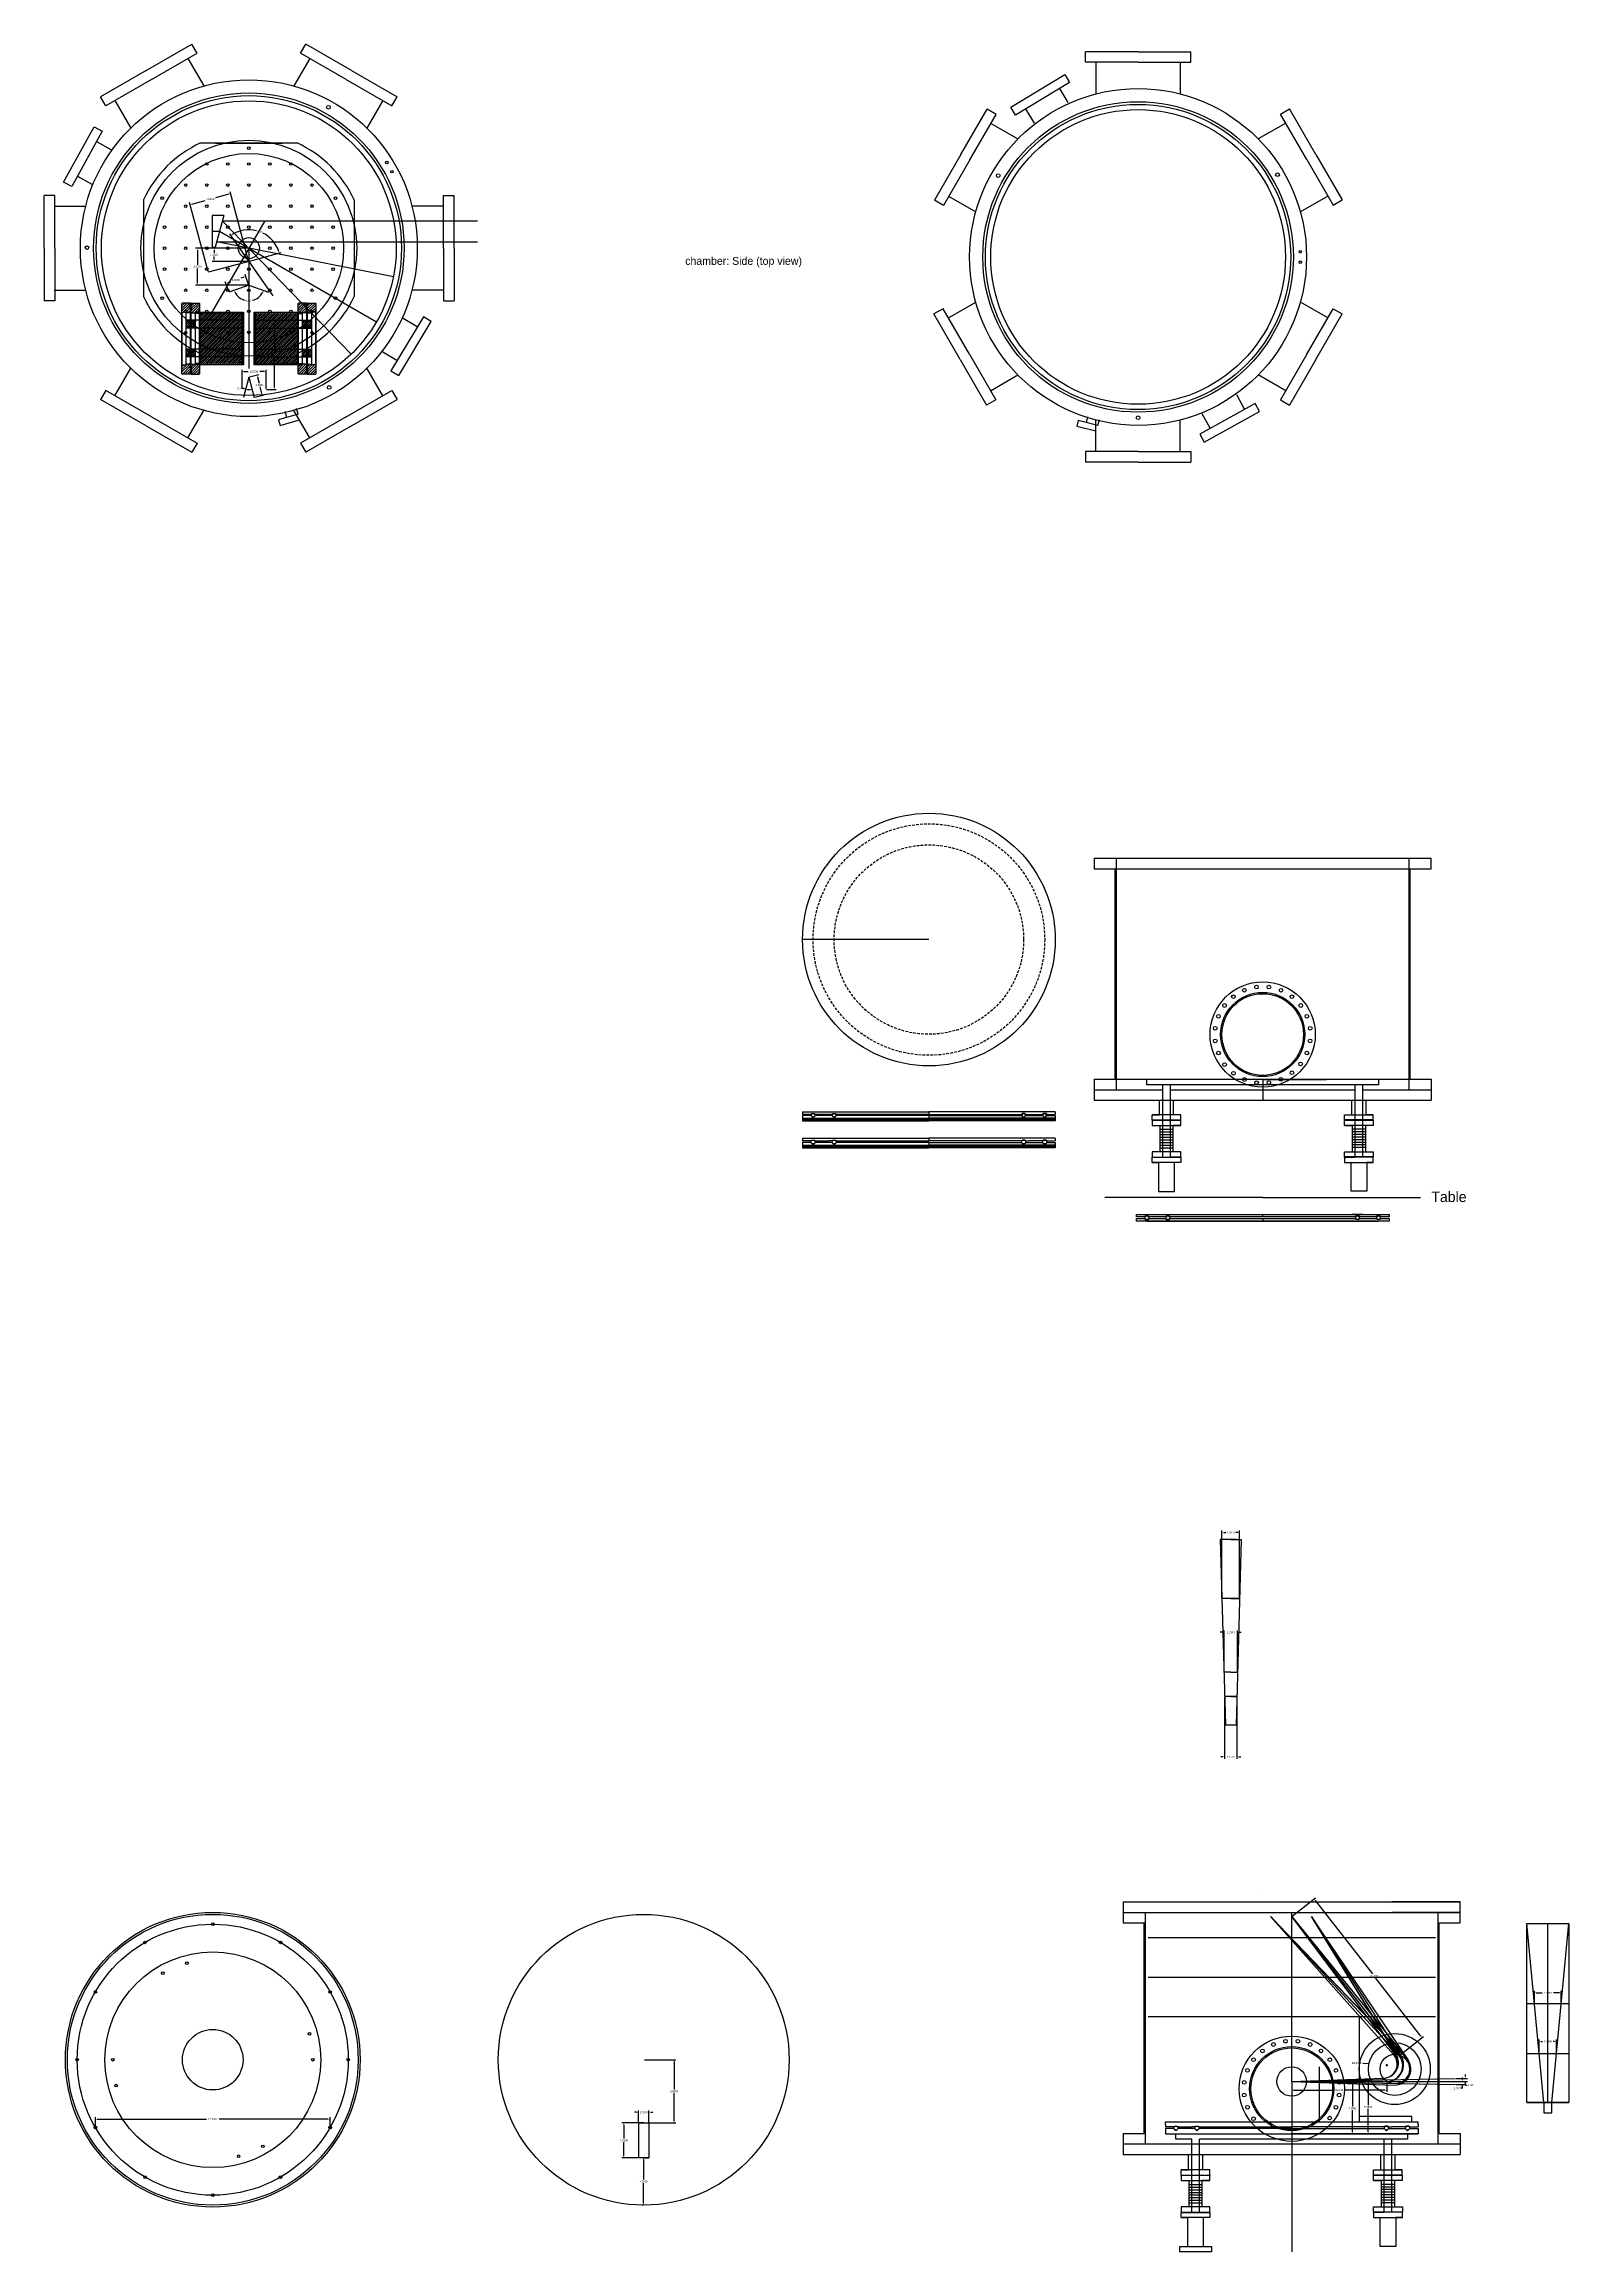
# Model space of a CAD drawing. Header units: inches. Extents: x -116 to 250, y -285 to 80.
# Drawn here: x -116.1 to 28.8, y -199.4 to 10.4 of the extents above; entities that cross this region are included whole.
import ezdxf

# ---------------------------------------------------------------- set-up
doc = ezdxf.new("R2010")
doc.units = ezdxf.units.IN
doc.header["$MEASUREMENT"] = 0
doc.linetypes.add('DASHED2', pattern=[0.375, 0.25, -0.125])
doc.layers.add('trajectories', color=3, linetype='Continuous')
doc.dimstyles.get("Standard").update_dxf_attribs({"dimtxt": 0.18, "dimasz": 0.18, "dimexe": 0.18, "dimexo": 0.0625, "dimgap": 0.09, "dimtad": 0, "dimtih": 1, "dimtoh": 1, "dimdec": 4, "dimzin": 0, "dimdsep": 46, "dimtxsty": 'Standard', "dimcen": 0.09, "dimadec": 0, "dimazin": 0, "dimtfac": 1, "dimtdec": 4, "dimtofl": 0, "dimtmove": 0, "dimatfit": 3, "dimfxl": 1, "dimtolj": 1, "dimtzin": 0, "dimarcsym": 0})
pattern_1 = [(45, (-186.16538, -8.533), (-0.08838835, 0.08838835), [])]
pattern_2 = [(225, (-7.09559, -26.71678), (0.08838835, -0.08838835), [])]

# ---------------------------------------------------------------- blocks, each defined once
blk = doc.blocks.new('*D2')
at = {"color": 0, "lineweight": -2, "transparency": 16777216}
for p, q in [((-59.06, -181.18), (-56.06, -181.18)), ((-56.24, -181.36), (-56.24, -184)), ((-56.24, -187), (-56.24, -184.36)), ((-59.06, -187.18), (-56.06, -187.18))]:
    blk.add_line(p, q, dxfattribs=at)
at = {"color": 0, "transparency": 16777216}
for points in [[(-56.27, -181.36), (-56.21, -181.36), (-56.24, -181.18)], [(-56.27, -187), (-56.21, -187), (-56.24, -187.18)]]:
    blk.add_solid(points, dxfattribs=at)
at = {"layer": 'Defpoints', "color": 0, "transparency": 16777216}
for p in [(-59.13, -181.18), (-59.13, -187.18), (-56.24, -187.18)]:
    blk.add_point(p, dxfattribs=at)
at = {"color": 0, "transparency": 16777216, "insert": (-56.24, -184.18), "char_height": 0.18, "attachment_point": 5}
blk.add_mtext('\\A1;6.0000', dxfattribs=at)
blk = doc.blocks.new('*D3')
at = {"color": 0, "lineweight": -2, "transparency": 16777216}
for p, q in [((-59.81, -186.17), (-59.99, -186.17)), ((-59.63, -187.12), (-59.63, -185.99)), ((-58.63, -187.12), (-58.63, -185.99)), ((-58.45, -186.17), (-58.27, -186.17))]:
    blk.add_line(p, q, dxfattribs=at)
at = {"color": 0, "transparency": 16777216}
for points in [[(-59.81, -186.14), (-59.81, -186.2), (-59.63, -186.17)], [(-58.45, -186.14), (-58.45, -186.2), (-58.63, -186.17)]]:
    blk.add_solid(points, dxfattribs=at)
at = {"layer": 'Defpoints', "color": 0, "transparency": 16777216}
for p in [(-58.63, -186.17), (-59.63, -187.18), (-58.63, -187.18)]:
    blk.add_point(p, dxfattribs=at)
at = {"color": 0, "transparency": 16777216, "insert": (-59.13, -186.17), "char_height": 0.18, "attachment_point": 5}
blk.add_mtext('\\A1;1.0000', dxfattribs=at)
blk = doc.blocks.new('*D4')
at = {"color": 0, "lineweight": -2, "transparency": 16777216}
for p, q in [((-59.69, -187.18), (-61.2, -187.18)), ((-61.02, -187.36), (-61.02, -188.65)), ((-59.69, -190.49), (-61.2, -190.49)), ((-61.02, -190.31), (-61.02, -189.01))]:
    blk.add_line(p, q, dxfattribs=at)
at = {"color": 0, "transparency": 16777216}
for points in [[(-61.05, -187.36), (-60.99, -187.36), (-61.02, -187.18)], [(-61.05, -190.31), (-60.99, -190.31), (-61.02, -190.49)]]:
    blk.add_solid(points, dxfattribs=at)
at = {"layer": 'Defpoints', "color": 0, "transparency": 16777216}
for p in [(-59.63, -187.18), (-61.02, -190.49), (-59.63, -190.49)]:
    blk.add_point(p, dxfattribs=at)
at = {"color": 0, "transparency": 16777216, "insert": (-61.02, -188.83), "char_height": 0.18, "attachment_point": 5}
blk.add_mtext('\\A1;3.3125', dxfattribs=at)
blk = doc.blocks.new('*D5')
at = {"color": 0, "lineweight": -2, "transparency": 16777216}
for p, q in [((-59.19, -190.49), (-59.31, -190.49)), ((-59.13, -190.67), (-59.13, -192.56)), ((-59.13, -194.81), (-59.13, -192.92)), ((-59.19, -194.99), (-59.31, -194.99))]:
    blk.add_line(p, q, dxfattribs=at)
at = {"color": 0, "transparency": 16777216}
for points in [[(-59.16, -190.67), (-59.1, -190.67), (-59.13, -190.49)], [(-59.16, -194.81), (-59.1, -194.81), (-59.13, -194.99)]]:
    blk.add_solid(points, dxfattribs=at)
at = {"layer": 'Defpoints', "color": 0, "transparency": 16777216}
for p in [(-59.13, -190.49), (-59.13, -194.99), (-59.13, -194.99)]:
    blk.add_point(p, dxfattribs=at)
at = {"color": 0, "transparency": 16777216, "insert": (-59.13, -192.74), "char_height": 0.18, "attachment_point": 5}
blk.add_mtext('\\A1;4.5000', dxfattribs=at)
blk = doc.blocks.new('*D7')
at = {"color": 0, "lineweight": -2, "transparency": 16777216}
for p, q in [((-3.94, -146.72), (-3.94, -152.58)), ((-2.78, -146.75), (-2.78, -152.58)), ((-4.12, -152.4), (-4.3, -152.4)), ((-2.6, -152.4), (-2.42, -152.4))]:
    blk.add_line(p, q, dxfattribs=at)
at = {"color": 0, "transparency": 16777216}
for points in [[(-4.12, -152.37), (-4.12, -152.43), (-3.94, -152.4)], [(-2.6, -152.37), (-2.6, -152.43), (-2.78, -152.4)]]:
    blk.add_solid(points, dxfattribs=at)
at = {"layer": 'Defpoints', "color": 0, "transparency": 16777216}
for p in [(-3.94, -146.66), (-2.78, -146.69), (-2.78, -152.4)]:
    blk.add_point(p, dxfattribs=at)
at = {"color": 0, "transparency": 16777216, "insert": (-3.36, -152.4), "char_height": 0.18, "attachment_point": 5}
blk.add_mtext('\\A1;1.1525', dxfattribs=at)
blk = doc.blocks.new('*D8')
at = {"color": 0, "lineweight": -2, "transparency": 16777216}
for p, q in [((-4, -144.29), (-4, -140.38)), ((-2.72, -144.29), (-2.72, -140.38)), ((-4.18, -140.56), (-4.36, -140.56)), ((-2.54, -140.56), (-2.36, -140.56))]:
    blk.add_line(p, q, dxfattribs=at)
at = {"color": 0, "transparency": 16777216}
for points in [[(-4.18, -140.53), (-4.18, -140.59), (-4, -140.56)], [(-2.54, -140.53), (-2.54, -140.59), (-2.72, -140.56)]]:
    blk.add_solid(points, dxfattribs=at)
at = {"layer": 'Defpoints', "color": 0, "transparency": 16777216}
for p in [(-2.72, -140.56), (-4, -144.36), (-2.72, -144.36)]:
    blk.add_point(p, dxfattribs=at)
at = {"color": 0, "transparency": 16777216, "insert": (-3.36, -140.56), "char_height": 0.18, "attachment_point": 5}
blk.add_mtext('\\A1;1.2841', dxfattribs=at)
blk = doc.blocks.new('*D9')
at = {"color": 0, "lineweight": -2, "transparency": 16777216}
for p, q in [((-4.2, -137.29), (-4.2, -130.9)), ((-4.02, -131.08), (-3.84, -131.08)), ((-2.7, -131.08), (-2.88, -131.08)), ((-2.52, -137.29), (-2.52, -130.9))]:
    blk.add_line(p, q, dxfattribs=at)
at = {"color": 0, "transparency": 16777216}
for points in [[(-4.02, -131.05), (-4.02, -131.11), (-4.2, -131.08)], [(-2.7, -131.05), (-2.7, -131.11), (-2.52, -131.08)]]:
    blk.add_solid(points, dxfattribs=at)
at = {"layer": 'Defpoints', "color": 0, "transparency": 16777216}
for p in [(-2.52, -131.08), (-4.2, -137.36), (-2.52, -137.36)]:
    blk.add_point(p, dxfattribs=at)
at = {"color": 0, "transparency": 16777216, "insert": (-3.36, -131.08), "char_height": 0.18, "attachment_point": 5}
blk.add_mtext('\\A1;1.6818', dxfattribs=at)
blk = doc.blocks.new('*D18')
at = {"color": 0, "lineweight": -2, "transparency": 16777216}
for p, q in [((-96.69, -9.04), (-100.1, -9.04)), ((-96.69, -10.29), (-100.1, -10.29)), ((-99.92, -9.22), (-99.92, -9.48)), ((-99.92, -10.11), (-99.92, -9.84))]:
    blk.add_line(p, q, dxfattribs=at)
at = {"color": 0, "transparency": 16777216}
for points in [[(-99.95, -9.22), (-99.89, -9.22), (-99.92, -9.04)], [(-99.95, -10.11), (-99.89, -10.11), (-99.92, -10.29)]]:
    blk.add_solid(points, dxfattribs=at)
at = {"layer": 'Defpoints', "color": 0, "transparency": 16777216}
for p in [(-99.92, -9.04), (-96.63, -9.04), (-96.63, -10.29)]:
    blk.add_point(p, dxfattribs=at)
at = {"color": 0, "transparency": 16777216, "insert": (-99.92, -9.66), "char_height": 0.18, "attachment_point": 5}
blk.add_mtext('\\A1;1.2500', dxfattribs=at)
blk = doc.blocks.new('*D19')
at = {"color": 0, "lineweight": -2, "transparency": 16777216}
for p, q in [((-96.69, -9.04), (-101.69, -9.04)), ((-101.51, -9.22), (-101.51, -10.61)), ((-96.69, -12.54), (-101.69, -12.54)), ((-101.51, -12.36), (-101.51, -10.97))]:
    blk.add_line(p, q, dxfattribs=at)
at = {"color": 0, "transparency": 16777216}
for points in [[(-101.54, -9.22), (-101.48, -9.22), (-101.51, -9.04)], [(-101.54, -12.36), (-101.48, -12.36), (-101.51, -12.54)]]:
    blk.add_solid(points, dxfattribs=at)
at = {"layer": 'Defpoints', "color": 0, "transparency": 16777216}
for p in [(-96.63, -9.04), (-101.51, -12.54), (-96.63, -12.54)]:
    blk.add_point(p, dxfattribs=at)
at = {"color": 0, "transparency": 16777216, "insert": (-101.51, -10.79), "char_height": 0.18, "attachment_point": 5}
blk.add_mtext('\\A1;3.5000', dxfattribs=at)
blk = doc.blocks.new('*D20')
at = {"color": 0, "lineweight": -2, "transparency": 16777216}
for p, q in [((-96.67, -10.24), (-98.45, -7.68)), ((-96.57, -10.27), (-93.56, -9.46))]:
    blk.add_line(p, q, dxfattribs=at)
for start, end in [(76.288, 121.5624), (18.4376, 63.4487)]:
    blk.add_arc((-96.63, -10.29), 3, start, end, dxfattribs=at)
at = {"color": 0, "transparency": 16777216}
for points in [[(-98.18, -7.75), (-98.22, -7.7), (-98.35, -7.83)], [(-93.76, -9.33), (-93.81, -9.35), (-93.73, -9.51)]]:
    blk.add_solid(points, dxfattribs=at)
at = {"layer": 'Defpoints', "color": 0, "transparency": 16777216}
for p in [(-94.77, -7.93), (-96.63, -10.29), (-96.63, -10.29), (-100.49, -11.32), (-94.34, -13.56)]:
    blk.add_point(p, dxfattribs=at)
at = {"color": 0, "transparency": 16777216, "insert": (-95.6, -7.47), "char_height": 0.18, "attachment_point": 5}
blk.add_mtext('\\A1;110°', dxfattribs=at)
blk = doc.blocks.new('*D21')
at = {"color": 0, "lineweight": -2, "transparency": 16777216}
for start, end in [(206.9055, 256.6521), (283.3479, 333.0945)]:
    blk.add_arc((-96.63, -12.54), 1.49, start, end, dxfattribs=at)
at = {"color": 0, "transparency": 16777216}
for points in [[(-97.99, -13.22), (-97.94, -13.2), (-98.03, -13.05)], [(-95.33, -13.2), (-95.27, -13.22), (-95.23, -13.05)]]:
    blk.add_solid(points, dxfattribs=at)
at = {"layer": 'Defpoints', "color": 0, "transparency": 16777216}
for p in [(-96.63, -12.54), (-96.63, -12.54), (-98.51, -13.22), (-97.22, -13.91), (-94.75, -13.22)]:
    blk.add_point(p, dxfattribs=at)
at = {"color": 0, "transparency": 16777216, "insert": (-96.63, -14.03), "char_height": 0.18, "attachment_point": 5}
blk.add_mtext('\\A1;140°', dxfattribs=at)
blk = doc.blocks.new('*D22')
at = {"color": 0, "lineweight": -2, "transparency": 16777216}
for p, q in [((-98.53, -3.89), (-99.81, -4.24)), ((-96.65, -10.23), (-98.4, -3.67)), ((-100.51, -11.26), (-102.27, -4.71)), ((-102.05, -4.84), (-100.77, -4.49))]:
    blk.add_line(p, q, dxfattribs=at)
at = {"color": 0, "transparency": 16777216}
for points in [[(-98.54, -3.87), (-98.52, -3.92), (-98.36, -3.85)], [(-102.05, -4.81), (-102.04, -4.87), (-102.22, -4.88)]]:
    blk.add_solid(points, dxfattribs=at)
at = {"layer": 'Defpoints', "color": 0, "transparency": 16777216}
for p in [(-98.36, -3.85), (-96.63, -10.29), (-100.49, -11.32)]:
    blk.add_point(p, dxfattribs=at)
at = {"color": 0, "transparency": 16777216, "insert": (-100.29, -4.37), "char_height": 0.18, "attachment_point": 5}
blk.add_mtext('\\A1;4.0000', dxfattribs=at)
blk = doc.blocks.new('*D23')
at = {"color": 0, "lineweight": -2, "transparency": 16777216}
for p, q in [((-98.53, -13.16), (-98.87, -12.23)), ((-98.64, -12.34), (-98.35, -12.23)), ((-97.1, -11.78), (-97.39, -11.88)), ((-96.65, -12.48), (-96.99, -11.55))]:
    blk.add_line(p, q, dxfattribs=at)
at = {"color": 0, "transparency": 16777216}
for points in [[(-98.65, -12.31), (-98.63, -12.37), (-98.81, -12.4)], [(-97.11, -11.75), (-97.09, -11.81), (-96.93, -11.72)]]:
    blk.add_solid(points, dxfattribs=at)
at = {"layer": 'Defpoints', "color": 0, "transparency": 16777216}
for p in [(-98.81, -12.4), (-96.63, -12.54), (-98.51, -13.22)]:
    blk.add_point(p, dxfattribs=at)
at = {"color": 0, "transparency": 16777216, "insert": (-97.87, -12.06), "char_height": 0.18, "attachment_point": 5}
blk.add_mtext('\\A1;2.0000', dxfattribs=at)
blk = doc.blocks.new('*D24')
at = {"color": 0, "lineweight": -2, "transparency": 16777216}
blk.add_line((-97.11, -22.37), (-97.29, -22.37), dxfattribs=at)
for start, end in [(246.3514, 255), (263.6486, 276.3514)]:
    blk.add_arc((-96.63, -21.28), 1.19, start, end, dxfattribs=at)
at = {"color": 0, "transparency": 16777216}
for points in [[(-96.77, -22.49), (-96.76, -22.43), (-96.94, -22.43)], [(-96.5, -22.43), (-96.49, -22.49), (-96.32, -22.43)]]:
    blk.add_solid(points, dxfattribs=at)
at = {"layer": 'Defpoints', "color": 0, "transparency": 16777216}
for p in [(-96.63, -21.28), (-96.63, -21.28), (-96.53, -22.47), (-97.15, -23.21), (-96.11, -23.21)]:
    blk.add_point(p, dxfattribs=at)
at = {"color": 0, "transparency": 16777216, "insert": (-97.57, -22.37), "char_height": 0.18, "attachment_point": 5}
blk.add_mtext('\\A1;30°', dxfattribs=at)
blk = doc.blocks.new('*D25')
at = {"color": 0, "lineweight": -2, "transparency": 16777216}
for p, q in [((-96.57, -21.26), (-95.69, -21.03)), ((-96.05, -23.19), (-95.17, -22.96)), ((-95.82, -21.25), (-95.65, -21.86)), ((-95.39, -22.83), (-95.56, -22.22))]:
    blk.add_line(p, q, dxfattribs=at)
at = {"color": 0, "transparency": 16777216}
for points in [[(-95.79, -21.24), (-95.85, -21.25), (-95.86, -21.07)], [(-95.36, -22.82), (-95.42, -22.84), (-95.35, -23)]]:
    blk.add_solid(points, dxfattribs=at)
at = {"layer": 'Defpoints', "color": 0, "transparency": 16777216}
for p in [(-96.63, -21.28), (-95.35, -23), (-96.11, -23.21)]:
    blk.add_point(p, dxfattribs=at)
at = {"color": 0, "transparency": 16777216, "insert": (-95.61, -22.04), "char_height": 0.18, "attachment_point": 5}
blk.add_mtext('\\A1;2.0000', dxfattribs=at)
blk = doc.blocks.new('*D28')
at = {"color": 0, "lineweight": -2, "transparency": 16777216}
for p, q in [((-111.21, -187.55), (-111.21, -186.64)), ((-88.91, -187.55), (-88.91, -186.64)), ((-111.03, -186.82), (-100.66, -186.82)), ((-89.09, -186.82), (-99.46, -186.82))]:
    blk.add_line(p, q, dxfattribs=at)
at = {"color": 0, "transparency": 16777216}
for points in [[(-111.03, -186.79), (-111.03, -186.85), (-111.21, -186.82)], [(-89.09, -186.79), (-89.09, -186.85), (-88.91, -186.82)]]:
    blk.add_solid(points, dxfattribs=at)
at = {"layer": 'Defpoints', "color": 0, "transparency": 16777216}
for p in [(-111.21, -187.62), (-88.91, -186.82), (-88.91, -187.62)]:
    blk.add_point(p, dxfattribs=at)
at = {"color": 0, "transparency": 16777216, "insert": (-100.06, -186.82), "char_height": 0.18, "attachment_point": 5}
blk.add_mtext('\\A1;22.3002', dxfattribs=at)
blk = doc.blocks.new('*D66')
at = {"color": 0, "lineweight": -2, "transparency": 16777216}
for p, q in [((25.48, -175.76), (25.48, -174.64)), ((25.66, -174.82), (26.23, -174.82)), ((27.85, -174.82), (27.28, -174.82)), ((28.03, -175.76), (28.03, -174.64))]:
    blk.add_line(p, q, dxfattribs=at)
at = {"color": 0, "transparency": 16777216}
for points in [[(25.66, -174.79), (25.66, -174.85), (25.48, -174.82)], [(27.85, -174.79), (27.85, -174.85), (28.03, -174.82)]]:
    blk.add_solid(points, dxfattribs=at)
at = {"layer": 'Defpoints', "color": 0, "transparency": 16777216}
for p in [(25.48, -174.82), (25.48, -175.82), (28.03, -175.82), (2.43, -183.24), (2.43, -183.24), (8.84, -183.13), (11.47, -183.24), (17.99, -182.97), (18.94, -183.05), (9.69, -188.21), (13.43, -188.21)]:
    blk.add_point(p, dxfattribs=at)
at = {"layer": 'trajectories', "color": 0, "lineweight": -2, "transparency": 16777216}
for p, q in [((8.91, -183.13), (9.87, -183.13)), ((9.69, -183.31), (9.69, -185.49)), ((11.53, -183.24), (19.12, -183.24)), ((18.05, -182.97), (19.12, -182.95)), ((18.93, -183.6), (19.11, -183.6)), ((9.69, -188.03), (9.69, -185.85)), ((13.37, -188.21), (9.51, -188.21))]:
    blk.add_line(p, q, dxfattribs=at)
for start, end in [(1.6247, 2.2494), (358.7505, 360), (358.7506, 359.3753)]:
    blk.add_arc((2.43, -183.24), 16.51, start, end, dxfattribs=at)
at = {"layer": 'trajectories', "color": 0, "transparency": 16777216}
for points in [[(9.66, -183.31), (9.72, -183.31), (9.69, -183.13)], [(18.96, -182.78), (18.9, -182.78), (18.94, -182.96)], [(18.91, -183.42), (18.97, -183.42), (18.94, -183.24)], [(9.66, -188.03), (9.72, -188.03), (9.69, -188.21)]]:
    blk.add_solid(points, dxfattribs=at)
at = {"color": 0, "transparency": 16777216, "insert": (26.75, -174.82), "char_height": 0.18, "attachment_point": 5}
blk.add_mtext('\\A1;2.5490', dxfattribs=at)
at = {"layer": 'trajectories', "color": 0, "transparency": 16777216, "char_height": 0.18, "attachment_point": 5}
for s, insert in [('\\A1;1.00°', (19.47, -183.6)), ('\\A1;5.0820', (9.69, -185.67))]:
    blk.add_mtext(s, dxfattribs=dict(at, insert=insert))
blk = doc.blocks.new('*D67')
at = {"color": 0, "lineweight": -2, "transparency": 16777216}
for p, q in [((25.93, -180.51), (25.93, -179.26)), ((26.11, -179.44), (26.26, -179.44)), ((27.39, -179.44), (27.25, -179.44)), ((27.57, -180.51), (27.57, -179.26))]:
    blk.add_line(p, q, dxfattribs=at)
at = {"color": 0, "transparency": 16777216}
for points in [[(26.11, -179.41), (26.11, -179.47), (25.93, -179.44)], [(27.39, -179.41), (27.39, -179.47), (27.57, -179.44)]]:
    blk.add_solid(points, dxfattribs=at)
at = {"layer": 'Defpoints', "color": 0, "transparency": 16777216}
for p in [(25.93, -179.44), (25.93, -180.57), (27.57, -180.57), (2.43, -183.24), (2.43, -183.24), (11.47, -183.24), (17.99, -183.52), (18.65, -183.34)]:
    blk.add_point(p, dxfattribs=at)
at = {"layer": 'trajectories', "color": 0, "lineweight": -2, "transparency": 16777216}
for p, q in [((11.53, -183.24), (18.83, -183.24)), ((18.05, -183.52), (18.83, -183.53)), ((18.64, -183.89), (18.46, -183.89))]:
    blk.add_line(p, q, dxfattribs=at)
for start, end in [(357.7285, 359), (357.7286, 358.3643), (0.6357, 1.2714)]:
    blk.add_arc((2.43, -183.24), 16.22, start, end, dxfattribs=at)
at = {"layer": 'trajectories', "color": 0, "transparency": 16777216}
for points in [[(18.68, -183.06), (18.62, -183.06), (18.65, -183.24)], [(18.62, -183.71), (18.68, -183.71), (18.65, -183.53)]]:
    blk.add_solid(points, dxfattribs=at)
at = {"color": 0, "transparency": 16777216, "insert": (26.75, -179.44), "char_height": 0.18, "attachment_point": 5}
blk.add_mtext('\\A1;1.6409', dxfattribs=at)
at = {"layer": 'trajectories', "color": 0, "transparency": 16777216, "insert": (18.1, -183.89), "char_height": 0.18, "attachment_point": 5}
blk.add_mtext('\\A1;1.00°', dxfattribs=at)
blk = doc.blocks.new('*D70')
at = {"layer": 'Defpoints', "color": 0, "transparency": 16777216}
for p in [(-95, -15.88), (-94.2, -15.88), (-95, -22.45), (9.92, -181.56), (11.47, -181.7)]:
    blk.add_point(p, dxfattribs=at)
at = {"layer": 'trajectories', "color": 0, "lineweight": -2, "transparency": 16777216}
for p, q in [((-94.94, -15.88), (-94.02, -15.88)), ((-94.2, -16.06), (-94.2, -18.98)), ((-94.2, -22.27), (-94.2, -19.34)), ((-94.94, -22.45), (-94.02, -22.45)), ((9.2, -181.49), (9.74, -181.54)), ((11.38, -181.7), (11.56, -181.7)), ((11.47, -181.79), (11.47, -181.61))]:
    blk.add_line(p, q, dxfattribs=at)
at = {"layer": 'trajectories', "color": 0, "transparency": 16777216}
for points in [[(-94.23, -16.06), (-94.17, -16.06), (-94.2, -15.88)], [(-94.23, -22.27), (-94.17, -22.27), (-94.2, -22.45)], [(9.75, -181.51), (9.74, -181.57), (9.92, -181.56)]]:
    blk.add_solid(points, dxfattribs=at)
at = {"layer": 'trajectories', "color": 0, "transparency": 16777216, "char_height": 0.18, "attachment_point": 5}
for s, insert in [('\\A1;6.5729', (-94.2, -19.16)), ('\\A1;R1.5482', (8.6, -181.49))]:
    blk.add_mtext(s, dxfattribs=dict(at, insert=insert))
blk = doc.blocks.new('*D71')
at = {"layer": 'Defpoints', "color": 0, "transparency": 16777216}
for p in [(-95, -20.77), (-97.28, -22.45), (-95, -22.45), (2.43, -183.24), (11.47, -183.24), (11.47, -184.06)]:
    blk.add_point(p, dxfattribs=at)
at = {"layer": 'trajectories', "color": 0, "lineweight": -2, "transparency": 16777216}
for p, q in [((-97.28, -22.39), (-97.28, -20.59)), ((-97.1, -20.77), (-96.68, -20.77)), ((-95.18, -20.77), (-95.6, -20.77)), ((-95, -22.39), (-95, -20.59)), ((2.43, -183.31), (2.43, -184.24)), ((2.61, -184.06), (6.44, -184.06)), ((11.29, -184.06), (7.46, -184.06)), ((11.47, -183.31), (11.47, -184.24))]:
    blk.add_line(p, q, dxfattribs=at)
at = {"layer": 'trajectories', "color": 0, "transparency": 16777216}
for points in [[(-97.1, -20.74), (-97.1, -20.8), (-97.28, -20.77)], [(-95.18, -20.74), (-95.18, -20.8), (-95, -20.77)], [(2.61, -184.03), (2.61, -184.09), (2.43, -184.06)], [(11.29, -184.03), (11.29, -184.09), (11.47, -184.06)]]:
    blk.add_solid(points, dxfattribs=at)
at = {"layer": 'trajectories', "color": 0, "transparency": 16777216, "char_height": 0.18, "attachment_point": 5}
for s, insert in [('\\A1;2.2798', (-96.14, -20.77)), ('\\A1;9.0360', (6.95, -184.06))]:
    blk.add_mtext(s, dxfattribs=dict(at, insert=insert))
blk = doc.blocks.new('*D73')
at = {"layer": 'Defpoints', "color": 0, "transparency": 16777216}
for p in [(2.43, -167.56), (4.56, -165.9), (12.69, -180.74)]:
    blk.add_point(p, dxfattribs=at)
at = {"layer": 'trajectories', "color": 0, "lineweight": -2, "transparency": 16777216}
for p, q in [((2.48, -167.52), (4.7, -165.79)), ((4.67, -166.04), (10.1, -173.03)), ((14.7, -178.95), (10.38, -173.39)), ((12.74, -180.71), (14.96, -178.98))]:
    blk.add_line(p, q, dxfattribs=at)
at = {"layer": 'trajectories', "color": 0, "transparency": 16777216}
for points in [[(4.69, -166.03), (4.64, -166.06), (4.56, -165.9)], [(14.73, -178.93), (14.68, -178.97), (14.81, -179.09)]]:
    blk.add_solid(points, dxfattribs=at)
at = {"layer": 'trajectories', "color": 0, "transparency": 16777216, "insert": (10.24, -173.21), "char_height": 0.18, "attachment_point": 5}
blk.add_mtext('\\A1;16.7065', dxfattribs=at)
blk = doc.blocks.new('*D65')
at = {"layer": 'Defpoints', "color": 0, "transparency": 16777216}
for p in [(8.21, -183.36), (8.84, -183.36), (13.43, -188.21)]:
    blk.add_point(p, dxfattribs=at)
at = {"layer": 'trajectories', "color": 0, "lineweight": -2, "transparency": 16777216}
for p, q in [((8.78, -183.36), (8.03, -183.36)), ((8.21, -183.54), (8.21, -185.61)), ((8.21, -188.03), (8.21, -185.97)), ((13.37, -188.21), (8.03, -188.21))]:
    blk.add_line(p, q, dxfattribs=at)
at = {"layer": 'trajectories', "color": 0, "transparency": 16777216}
for points in [[(8.18, -183.54), (8.24, -183.54), (8.21, -183.36)], [(8.18, -188.03), (8.24, -188.03), (8.21, -188.21)]]:
    blk.add_solid(points, dxfattribs=at)
at = {"layer": 'trajectories', "color": 0, "transparency": 16777216, "insert": (8.21, -185.79), "char_height": 0.18, "attachment_point": 5}
blk.add_mtext('\\A1;4.8581', dxfattribs=at)

msp = doc.modelspace()

# ---------------------------------------------------------------- hatches: boundary and pattern name
h = msp.add_hatch()
h.set_pattern_fill('ANSI31', color=256)
h.set_pattern_definition(pattern_1)
h.paths.add_polyline_path([(-102.09349, -16.50009), (-101.68349, -16.50009), (-101.68349, -16.00009), (-102.09349, -16.00009)])
h.paths.add_polyline_path([(-102.19349, -16.50009), (-102.19349, -16.00009), (-102.60349, -16.00009), (-102.60349, -16.50009)])
h.paths.add_polyline_path([(-102.19349, -19.25009), (-102.19349, -18.75009), (-102.60349, -18.75009), (-102.60349, -19.25009)])
h.paths.add_polyline_path([(-101.68349, -18.75009), (-102.09349, -18.75009), (-102.09349, -19.25009), (-101.68349, -19.25009)])
h = msp.add_hatch()
h.set_pattern_fill('ANSI31', color=1)
h.set_pattern_definition(pattern_1)
h.paths.add_polyline_path([(-97.28349, -15.25009), (-101.28349, -15.25009), (-101.28349, -15.87509), (-97.28349, -15.87509)])
h.paths.add_polyline_path([(-97.28349, -15.87509), (-101.28349, -15.87509), (-101.28349, -16.62509), (-97.28349, -16.62509)])
h.paths.add_polyline_path([(-97.28349, -16.62509), (-101.28349, -16.62509), (-101.28349, -17.62509), (-97.28349, -17.62509)])
h.paths.add_polyline_path([(-97.28349, -17.62509), (-101.28349, -17.62509), (-101.28349, -18.62509), (-97.28349, -18.62509)])
h.paths.add_polyline_path([(-97.28349, -18.62509), (-101.28349, -18.62509), (-101.28349, -19.37509), (-97.28349, -19.37509)])
h.paths.add_polyline_path([(-97.28349, -19.37509), (-101.28349, -19.37509), (-101.28349, -20.00008), (-97.28349, -20.00008)])
h = msp.add_hatch()
h.set_pattern_fill('ANSI31', color=1, angle=180)
h.set_pattern_definition(pattern_2)
h.paths.add_polyline_path([(-95.97749, -19.99969), (-91.97749, -19.99969), (-91.97749, -19.37469), (-95.97749, -19.37469)])
h.paths.add_polyline_path([(-95.97749, -19.37469), (-91.97749, -19.37469), (-91.97749, -18.62469), (-95.97749, -18.62469)])
h.paths.add_polyline_path([(-95.97749, -18.62469), (-91.97749, -18.62469), (-91.97749, -17.62469), (-95.97749, -17.62469)])
h.paths.add_polyline_path([(-95.97749, -17.62469), (-91.97749, -17.62469), (-91.97749, -16.62469), (-95.97749, -16.62469)])
h.paths.add_polyline_path([(-95.97749, -16.62469), (-91.97749, -16.62469), (-91.97749, -15.87469), (-95.97749, -15.87469)])
h.paths.add_polyline_path([(-95.97749, -15.87469), (-91.97749, -15.87469), (-91.97749, -15.2497), (-95.97749, -15.2497)])
h = msp.add_hatch()
h.set_pattern_fill('ANSI31', color=256, angle=180)
h.set_pattern_definition(pattern_2)
h.paths.add_polyline_path([(-91.16749, -18.74969), (-91.57749, -18.74969), (-91.57749, -19.24969), (-91.16749, -19.24969)])
h.paths.add_polyline_path([(-91.06749, -18.74969), (-91.06749, -19.24969), (-90.65749, -19.24969), (-90.65749, -18.74969)])
h.paths.add_polyline_path([(-91.06749, -15.99969), (-91.06749, -16.49969), (-90.65749, -16.49969), (-90.65749, -15.99969)])
h.paths.add_polyline_path([(-91.57749, -16.49969), (-91.16749, -16.49969), (-91.16749, -15.99969), (-91.57749, -15.99969)])

# ---------------------------------------------------------------- linework, layer by layer
for p, q in [((-106.38049, 7.85114), (-102.05036, 10.35114)), ((-105.88049, 6.98511), (-101.55036, 9.48511)), ((-102.41639, 8.98511), (-100.91235, 6.38005)), ((-101.55036, 9.48511), (-102.05036, 10.35114)), ((-90.84459, 8.98511), (-92.34862, 6.38005)), ((-90.84459, 8.98511), (-92.34862, 6.38005)), ((-91.71061, 9.48511), (-91.21061, 10.35114)), ((-87.38049, 6.98511), (-91.71061, 9.48511)), ((-86.88049, 7.85114), (-91.21061, 10.35114)), ((-106.38049, 7.85114), (-110.71061, 5.35114)), ((-105.88049, 6.98511), (-110.21061, 4.48511)), ((-87.38049, 6.98511), (-83.05036, 4.48511)), ((-86.88049, 7.85114), (-82.55036, 5.35114)), ((-110.21061, 4.48511), (-110.71061, 5.35114)), ((-109.34459, 4.98511), (-107.84056, 2.38005)), ((-83.91639, 4.98511), (-85.42042, 2.38005)), ((-83.91639, 4.98511), (-85.42042, 2.38005)), ((-83.05036, 4.48511), (-82.55036, 5.35114)), ((-111.10488, 1.08536), (-109.73658, 0.33093)), ((-101.21306, 0.96364), (-92.04791, 0.96364)), ((-93.45399, 0.90544), (-99.80699, 0.90544)), ((-112.77644, -0.13413), (-112.77644, -0.13413)), ((-116.07181, -9.03636), (-116.07181, -4.03636)), ((-115.07181, -4.03636), (-116.07181, -4.03636)), ((-115.07181, -9.03636), (-115.07181, -4.03636)), ((-112.9155, -2.19857), (-111.5472, -2.95299)), ((-78.13049, -9.03636), (-78.13049, -4.03636)), ((-78.13049, -4.03636), (-77.13049, -4.03636)), ((-77.13049, -9.03636), (-77.13049, -4.03636)), ((-115.13049, -5.03636), (-112.12242, -5.03636)), ((-106.63049, -4.45378), (-106.63049, -13.61893)), ((-86.63049, -4.45378), (-86.63049, -13.61893)), ((-78.13049, -5.03636), (-81.13855, -5.03636)), ((-78.13049, -5.03636), (-81.13855, -5.03636)), ((-95.12494, -6.42868), (-100.14293, -15.12009)), ((-99.41507, -7.42868), (-84.50613, -16.03636)), ((-116.07181, -9.03636), (-116.07181, -14.03636)), ((-115.07181, -9.03636), (-115.07181, -14.03636)), ((-96.63049, -10.28636), (-100.49419, -11.32163)), ((-96.63049, -9.03636), (-96.63049, -20.47959)), ((-96.63049, -10.28636), (-94.33618, -13.56296)), ((-78.13049, -9.03636), (-78.13049, -14.03636)), ((-77.13049, -9.03636), (-77.13049, -14.03636)), ((-96.63049, -12.53638), (-98.50987, -13.22042)), ((-96.63049, -12.53638), (-94.7511, -13.22042)), ((-115.07181, -14.03636), (-116.07181, -14.03636)), ((-115.13049, -13.03636), (-112.12242, -13.03636)), ((-102.14349, -14.28024), (-102.14349, -17.62509)), ((-78.13049, -13.03636), (-81.13855, -13.03636)), ((-78.13049, -13.03636), (-81.13855, -13.03636)), ((-78.13049, -14.03636), (-77.13049, -14.03636)), ((-101.68349, -15.87509), (-102.60349, -15.87509)), ((-101.68349, -16.00009), (-102.60349, -16.00009)), ((-101.68349, -16.50009), (-102.60349, -16.50009)), ((-101.68349, -16.62509), (-102.60349, -16.62509)), ((-101.68349, -15.19009), (-97.21349, -15.19009)), ((-101.68349, -15.87509), (-101.68349, -16.00009)), ((-101.68349, -16.62509), (-101.68349, -16.50009)), ((-101.33349, -15.12009), (-97.21349, -15.12009)), ((-97.28349, -15.25009), (-97.28349, -15.87509)), ((-97.21349, -15.12009), (-97.13049, -15.1197)), ((-97.21349, -17.62508), (-97.21349, -15.19009)), ((-97.21349, -15.19009), (-97.21349, -17.62509)), ((-97.13049, -15.1197), (-97.13049, -20.13008)), ((-96.13049, -20.13008), (-96.13049, -15.1197)), ((-96.13049, -15.1197), (-96.04749, -15.1197)), ((-96.13049, -15.1197), (-96.13049, -17.6249)), ((-96.04749, -15.1197), (-91.92749, -15.11969)), ((-96.04749, -17.6247), (-96.04749, -15.18969)), ((-91.57749, -15.18969), (-96.04749, -15.18969)), ((-91.57749, -15.87469), (-91.57749, -15.99969)), ((-91.57749, -15.87469), (-90.65749, -15.87469)), ((-91.57749, -15.99969), (-90.65749, -15.99969)), ((-91.57749, -16.62469), (-91.57749, -16.49969)), ((-91.57749, -16.49969), (-90.65749, -16.49969)), ((-91.57749, -16.62469), (-90.65749, -16.62469)), ((-80.62763, -16.51069), (-81.96513, -15.70292)), ((-101.68349, -18.62509), (-102.60349, -18.62509)), ((-101.68349, -18.75009), (-102.60349, -18.75009)), ((-101.68349, -18.62509), (-101.68349, -18.75009)), ((-97.21349, -17.62508), (-97.21349, -20.06009)), ((-96.04749, -20.05969), (-96.04749, -17.62469)), ((-96.04749, -17.6247), (-96.04749, -20.05969)), ((-91.57749, -18.62469), (-91.57749, -18.74969)), ((-91.57749, -18.62469), (-90.65749, -18.62469)), ((-91.57749, -18.74969), (-90.65749, -18.74969)), ((-91.11749, -20.96954), (-91.11749, -17.62469)), ((-109.34459, -23.05783), (-107.84056, -20.45276)), ((-101.68349, -19.25009), (-102.60349, -19.25009)), ((-101.68349, -19.37509), (-102.60349, -19.37509)), ((-101.68349, -19.37509), (-101.68349, -19.25009)), ((-101.68349, -20.06009), (-97.21349, -20.06009)), ((-97.21349, -20.13008), (-101.33349, -20.13009)), ((-97.13049, -20.13008), (-97.21349, -20.13008)), ((-96.04749, -20.12969), (-96.13049, -20.13008)), ((-91.57749, -20.05969), (-96.04749, -20.05969)), ((-91.92749, -20.12969), (-96.04749, -20.12969)), ((-95.97749, -19.99969), (-95.97749, -19.37469)), ((-91.57749, -19.37469), (-91.57749, -19.24969)), ((-91.57749, -19.24969), (-90.65749, -19.24969)), ((-91.57749, -19.37469), (-90.65749, -19.37469)), ((-83.91639, -23.05783), (-85.42042, -20.45276)), ((-82.56628, -19.7207), (-83.90378, -18.91293)), ((-110.21061, -22.55783), (-110.71061, -23.42385)), ((-105.88049, -25.05783), (-110.21061, -22.55783)), ((-96.63049, -21.27797), (-97.14813, -23.20982)), ((-96.63049, -21.27797), (-96.11285, -23.20982)), ((-87.38049, -25.05783), (-83.05036, -22.55783)), ((-83.05036, -22.55783), (-82.55036, -23.42385)), ((-106.38049, -25.92385), (-110.71061, -23.42385)), ((-105.88049, -25.05783), (-101.55036, -27.55783)), ((-102.41639, -27.05783), (-100.91235, -24.45276)), ((-93.01684, -25.11254), (-93.17055, -24.57145)), ((-90.84459, -27.05783), (-92.34862, -24.45276)), ((-91.93466, -24.80512), (-92.08837, -24.26403)), ((-87.38049, -25.05783), (-91.71061, -27.55783)), ((-86.88049, -25.92385), (-82.55036, -23.42385)), ((-106.38049, -25.92385), (-102.05036, -28.42385)), ((-86.88049, -25.92385), (-91.21061, -28.42385)), ((-101.55036, -27.55783), (-102.05036, -28.42385)), ((-91.71061, -27.55783), (-91.21061, -28.42385)), ((-16.32858, -67.00716), (-16.32858, -68.00716)), ((-16.32858, -67.00716), (15.67142, -67.00716)), ((-16.32858, -67.00716), (15.67142, -67.00716)), ((-14.22858, -89.00716), (-14.22858, -67.00716)), ((13.57142, -89.00716), (13.57142, -67.00716)), ((15.67142, -68.00716), (15.67142, -67.00716)), ((-16.32858, -68.00716), (15.67142, -68.00716)), ((-14.32858, -88.00716), (-14.32858, -68.00716)), ((13.67142, -88.00716), (13.67142, -68.00716)), ((-43.03321, -74.73401), (-44.03321, -74.73401)), ((-32.03321, -74.73401), (-43.03321, -74.73401)), ((-16.32858, -88.00716), (-2.96249, -88.00716)), ((-16.32858, -88.00716), (-16.32858, -89.00716)), ((-11.32858, -88.53841), (-11.32858, -88.03841)), ((10.67142, -88.03841), (-11.32858, -88.03841)), ((-0.32858, -88.03841), (-6.40128, -88.03841)), ((-2.96249, -88.00716), (2.30534, -88.00716)), ((-0.32858, -88.03841), (5.74412, -88.03841)), ((-0.32858, -88.03841), (-0.32858, -90.00716)), ((2.30534, -88.00716), (15.67142, -88.00716)), ((10.67142, -88.03841), (10.67142, -88.53841)), ((15.67142, -88.00716), (15.67142, -89.00716)), ((-16.32858, -89.00716), (-9.82858, -89.00716)), ((-16.32858, -89.00716), (-9.82858, -89.00716)), ((-16.32858, -89.00716), (-16.32858, -90.00716)), ((-16.32858, -90.00716), (15.67142, -90.00716)), ((-14.22858, -89.00716), (-11.32858, -89.00716)), ((-9.82858, -88.53841), (-11.32858, -88.53841)), ((-11.32858, -89.00716), (-9.82858, -89.00716)), ((-10.14108, -91.38216), (-10.14108, -90.00716)), ((-9.82858, -95.41341), (-9.82858, -88.53841)), ((-9.09858, -88.53841), (-9.82858, -88.53841)), ((-9.09858, -95.41341), (-9.09858, -88.53841)), ((10.67142, -88.53841), (-9.09858, -88.53841)), ((-9.09858, -89.00716), (8.44507, -89.00716)), ((-9.09858, -89.00716), (8.44507, -89.00716)), ((-8.78608, -91.38216), (-8.78608, -90.00716)), ((8.13422, -91.37628), (8.13326, -90.00128)), ((8.44952, -95.40731), (8.44474, -88.53232)), ((9.17952, -95.40681), (9.17474, -88.53181)), ((9.17507, -89.00716), (15.67142, -89.00716)), ((9.17507, -89.00716), (15.67142, -89.00716)), ((9.48922, -91.37534), (9.48826, -90.00034)), ((15.67142, -89.00716), (15.67142, -90.00716)), ((-44.03321, -91.11279), (-41.53321, -91.11279)), ((-44.03321, -91.11279), (-44.03321, -91.36279)), ((-43.18946, -91.36279), (-44.03321, -91.36279)), ((-43.25418, -91.4565), (-44.03321, -91.4565)), ((-44.03321, -91.4565), (-44.03321, -91.9565)), ((-44.03321, -91.7065), (-41.53321, -91.7065)), ((-44.03321, -91.8315), (-41.53321, -91.8315)), ((-44.03321, -91.9565), (-41.53321, -91.9565)), ((-43.03321, -91.67747), (-43.25418, -91.4565)), ((-43.18946, -91.26252), (-42.87696, -91.26252)), ((-43.18946, -91.26252), (-43.18946, -91.36279)), ((-42.81224, -91.4565), (-43.03321, -91.67747)), ((-42.87696, -91.36279), (-42.87696, -91.26252)), ((-41.53321, -91.36279), (-42.87696, -91.36279)), ((-41.53321, -91.4565), (-42.81224, -91.4565)), ((-41.53321, -91.11279), (-32.03321, -91.11279)), ((-41.18946, -91.36279), (-41.53321, -91.36279)), ((-41.25418, -91.4565), (-41.53321, -91.4565)), ((-41.53321, -91.7065), (-32.03321, -91.7065)), ((-41.53321, -91.8315), (-32.03321, -91.8315)), ((-41.53321, -91.9565), (-32.03321, -91.9565)), ((-41.03321, -91.67747), (-41.25418, -91.4565)), ((-41.18946, -91.26252), (-40.87696, -91.26252)), ((-41.18946, -91.26252), (-41.18946, -91.36279)), ((-40.81224, -91.4565), (-41.03321, -91.67747)), ((-40.87696, -91.36279), (-40.87696, -91.26252)), ((-32.03321, -91.36279), (-40.87696, -91.36279)), ((-32.03321, -91.4565), (-40.81224, -91.4565)), ((-32.03321, -91.11279), (-32.03321, -91.36279)), ((-22.53321, -91.11279), (-32.03321, -91.11279)), ((-32.03321, -91.11279), (-32.03321, -91.36279)), ((-32.03321, -91.36279), (-23.18946, -91.36279)), ((-32.03321, -91.4565), (-32.03321, -91.7065)), ((-32.03321, -91.4565), (-23.25418, -91.4565)), ((-32.03321, -91.4565), (-32.03321, -91.7065)), ((-32.03321, -91.7065), (-32.03321, -91.8315)), ((-22.53321, -91.7065), (-32.03321, -91.7065)), ((-32.03321, -91.7065), (-32.03321, -91.8315)), ((-32.03321, -91.8315), (-32.03321, -91.9565)), ((-22.53321, -91.8315), (-32.03321, -91.8315)), ((-32.03321, -91.8315), (-32.03321, -91.9565)), ((-22.53321, -91.9565), (-32.03321, -91.9565)), ((-23.25418, -91.4565), (-23.03321, -91.67747)), ((-22.87696, -91.26252), (-23.18946, -91.26252)), ((-23.18946, -91.36279), (-23.18946, -91.26252)), ((-23.03321, -91.67747), (-22.81224, -91.4565)), ((-22.87696, -91.26252), (-22.87696, -91.36279)), ((-22.87696, -91.36279), (-22.53321, -91.36279)), ((-22.81224, -91.4565), (-22.53321, -91.4565)), ((-20.03321, -91.11279), (-22.53321, -91.11279)), ((-22.53321, -91.36279), (-21.18946, -91.36279)), ((-22.53321, -91.4565), (-21.25418, -91.4565)), ((-20.03321, -91.7065), (-22.53321, -91.7065)), ((-20.03321, -91.8315), (-22.53321, -91.8315)), ((-20.03321, -91.9565), (-22.53321, -91.9565)), ((-21.25418, -91.4565), (-21.03321, -91.67747)), ((-20.87696, -91.26252), (-21.18946, -91.26252)), ((-21.18946, -91.36279), (-21.18946, -91.26252)), ((-21.03321, -91.67747), (-20.81224, -91.4565)), ((-20.87696, -91.26252), (-20.87696, -91.36279)), ((-20.87696, -91.36279), (-20.03321, -91.36279)), ((-20.81224, -91.4565), (-20.03321, -91.4565)), ((-20.03321, -91.11279), (-20.03321, -91.36279)), ((-20.03321, -91.4565), (-20.03321, -91.9565)), ((-8.09858, -91.38216), (-10.82858, -91.38216)), ((-10.82858, -91.38216), (-10.14108, -91.38216)), ((-10.82858, -91.88216), (-10.82858, -91.38216)), ((-10.82858, -91.88216), (-8.09858, -91.88216)), ((-10.82858, -91.89778), (-10.82858, -91.88216)), ((-8.09858, -91.89778), (-10.82858, -91.89778)), ((-10.82858, -91.89778), (-10.82858, -92.39778)), ((-8.09858, -91.38216), (-8.78608, -91.38216)), ((-8.09858, -91.88216), (-8.09858, -91.38216)), ((-8.09858, -91.88216), (-8.09858, -91.89778)), ((-8.09858, -92.39778), (-8.09858, -91.89778)), ((7.44672, -91.37676), (10.17672, -91.37486)), ((7.44672, -91.37676), (8.13422, -91.37628)), ((7.44706, -91.87676), (7.44672, -91.37676)), ((10.17706, -91.87486), (7.44706, -91.87676)), ((7.44706, -91.87676), (7.44707, -91.89238)), ((7.44707, -91.89238), (10.17707, -91.89049)), ((7.44742, -92.39238), (7.44707, -91.89238)), ((10.17672, -91.37486), (9.48922, -91.37534)), ((10.17706, -91.87486), (10.17672, -91.37486)), ((10.17707, -91.89049), (10.17706, -91.87486)), ((10.17707, -91.89049), (10.17742, -92.39049)), ((-44.03321, -93.61795), (-41.53321, -93.61795)), ((-44.03321, -93.61795), (-44.03321, -93.86795)), ((-43.18946, -93.86795), (-44.03321, -93.86795)), ((-43.25418, -94.0158), (-44.03321, -94.0158)), ((-44.03321, -94.0158), (-44.03321, -94.5158)), ((-44.03321, -94.2658), (-41.53321, -94.2658)), ((-44.03321, -94.3908), (-41.53321, -94.3908)), ((-43.03321, -94.23677), (-43.25418, -94.0158)), ((-43.18946, -93.7841), (-42.87696, -93.7841)), ((-43.18946, -93.7841), (-43.18946, -93.86795)), ((-42.81224, -94.0158), (-43.03321, -94.23677)), ((-42.87696, -93.7841), (-42.87696, -93.86795)), ((-42.87696, -93.86795), (-41.53321, -93.86795)), ((-41.53321, -94.0158), (-42.81224, -94.0158)), ((-41.53321, -93.61795), (-32.03321, -93.61795)), ((-41.18946, -93.86795), (-41.53321, -93.86795)), ((-41.25418, -94.0158), (-41.53321, -94.0158)), ((-41.53321, -94.2658), (-32.03321, -94.2658)), ((-41.53321, -94.3908), (-32.03321, -94.3908)), ((-41.03321, -94.23677), (-41.25418, -94.0158)), ((-41.18946, -93.7841), (-40.87696, -93.7841)), ((-41.18946, -93.7841), (-41.18946, -93.86795)), ((-40.81224, -94.0158), (-41.03321, -94.23677)), ((-40.87696, -93.7841), (-40.87696, -93.86795)), ((-40.87696, -93.86795), (-32.03321, -93.86795)), ((-32.03321, -94.0158), (-40.81224, -94.0158)), ((-32.03321, -93.61795), (-32.03321, -93.86795)), ((-22.53321, -93.61795), (-32.03321, -93.61795)), ((-32.03321, -93.61795), (-32.03321, -93.86795)), ((-23.18946, -93.86795), (-32.03321, -93.86795)), ((-32.03321, -94.0158), (-32.03321, -94.5158)), ((-32.03321, -94.0158), (-23.25418, -94.0158)), ((-32.03321, -94.0158), (-32.03321, -94.5158)), ((-22.53321, -94.2658), (-32.03321, -94.2658)), ((-22.53321, -94.3908), (-32.03321, -94.3908)), ((-23.25418, -94.0158), (-23.03321, -94.23677)), ((-23.18946, -93.7841), (-23.18946, -93.86795)), ((-22.87696, -93.7841), (-23.18946, -93.7841)), ((-23.03321, -94.23677), (-22.81224, -94.0158)), ((-22.87696, -93.7841), (-22.87696, -93.86795)), ((-22.87696, -93.86795), (-22.53321, -93.86795)), ((-22.81224, -94.0158), (-22.53321, -94.0158)), ((-20.03321, -93.61795), (-22.53321, -93.61795)), ((-21.18946, -93.86795), (-22.53321, -93.86795)), ((-22.53321, -94.0158), (-21.25418, -94.0158)), ((-20.03321, -94.2658), (-22.53321, -94.2658)), ((-20.03321, -94.3908), (-22.53321, -94.3908)), ((-21.25418, -94.0158), (-21.03321, -94.23677)), ((-21.18946, -93.7841), (-21.18946, -93.86795)), ((-20.87696, -93.7841), (-21.18946, -93.7841)), ((-21.03321, -94.23677), (-20.81224, -94.0158)), ((-20.87696, -93.7841), (-20.87696, -93.86795)), ((-20.87696, -93.86795), (-20.03321, -93.86795)), ((-20.81224, -94.0158), (-20.03321, -94.0158)), ((-20.03321, -93.61795), (-20.03321, -93.86795)), ((-20.03321, -94.0158), (-20.03321, -94.5158)), ((-10.82858, -92.39778), (-8.09858, -92.39778)), ((-10.82858, -92.39778), (-10.08858, -92.39778)), ((-10.08858, -92.39778), (-10.08858, -94.89778)), ((-10.08858, -92.75947), (-8.83858, -92.75947)), ((-10.08858, -92.75947), (-8.83858, -92.75947)), ((-10.08858, -93.00947), (-8.83858, -93.00947)), ((-10.08858, -93.25947), (-8.83858, -93.25947)), ((-10.08858, -93.50947), (-8.83858, -93.50947)), ((-10.08858, -93.75947), (-8.83858, -93.75947)), ((-10.08858, -94.00947), (-8.83858, -94.00947)), ((-10.08858, -94.00947), (-8.83858, -94.00947)), ((-10.08858, -94.25947), (-8.83858, -94.25947)), ((-10.08858, -94.25947), (-8.83858, -94.25947)), ((-8.09858, -92.39778), (-8.83858, -92.39778)), ((-8.83858, -94.89778), (-8.83858, -92.39778)), ((10.17742, -92.39049), (7.44742, -92.39238)), ((7.44742, -92.39238), (8.18742, -92.39187)), ((8.18916, -94.89187), (8.18742, -92.39187)), ((9.43767, -92.75269), (8.18767, -92.75356)), ((9.43767, -92.75269), (8.18767, -92.75356)), ((9.43785, -93.00269), (8.18785, -93.00356)), ((9.43802, -93.25269), (8.18802, -93.25356)), ((9.43819, -93.50269), (8.18819, -93.50356)), ((9.43837, -93.75269), (8.18837, -93.75356)), ((9.43854, -94.00269), (8.18854, -94.00356)), ((9.43854, -94.00269), (8.18854, -94.00356)), ((9.43871, -94.25269), (8.18871, -94.25356)), ((9.43871, -94.25269), (8.18871, -94.25356)), ((10.17742, -92.39049), (9.43742, -92.391)), ((9.43742, -92.391), (9.43916, -94.891)), ((-44.03321, -94.5158), (-41.53321, -94.5158)), ((-41.53321, -94.5158), (-32.03321, -94.5158)), ((-22.53321, -94.5158), (-32.03321, -94.5158)), ((-20.03321, -94.5158), (-22.53321, -94.5158)), ((-10.08858, -94.89778), (-10.82858, -94.89778)), ((-10.82858, -94.89778), (-10.82858, -95.39778)), ((-10.82858, -95.39778), (-8.09858, -95.39778)), ((-10.82858, -95.39778), (-10.82858, -95.41341)), ((-10.82858, -95.41341), (-8.09858, -95.41341)), ((-10.82858, -95.91341), (-10.82858, -95.41341)), ((-10.82858, -95.41341), (-9.82858, -95.41341)), ((-8.09858, -95.91341), (-10.82858, -95.91341)), ((-10.82858, -95.91341), (-10.21358, -95.91341)), ((-10.21358, -95.91341), (-10.21358, -98.66341)), ((-10.08858, -94.50947), (-8.83858, -94.50947)), ((-8.83858, -94.89778), (-10.08858, -94.89778)), ((-8.09858, -95.41341), (-9.09858, -95.41341)), ((-8.09858, -94.89778), (-8.83858, -94.89778)), ((-8.09858, -95.91341), (-8.71358, -95.91341)), ((-8.71358, -98.66341), (-8.71358, -95.91341)), ((-8.09858, -95.39778), (-8.09858, -94.89778)), ((-8.09858, -95.41341), (-8.09858, -95.39778)), ((-8.09858, -95.41341), (-8.09858, -95.91341)), ((7.44916, -94.89238), (8.18916, -94.89187)), ((7.4495, -95.39238), (7.44916, -94.89238)), ((10.1795, -95.39049), (7.4495, -95.39238)), ((7.44952, -95.40801), (7.4495, -95.39238)), ((10.17952, -95.40611), (7.44952, -95.40801)), ((7.44952, -95.40801), (8.44952, -95.40731)), ((7.44952, -95.40801), (7.44986, -95.90801)), ((7.44986, -95.90801), (10.17986, -95.90611)), ((7.44986, -95.90801), (8.06486, -95.90758)), ((8.06677, -98.65758), (8.06486, -95.90758)), ((9.43889, -94.50269), (8.18889, -94.50356)), ((8.18916, -94.89187), (9.43916, -94.891)), ((10.17952, -95.40611), (9.17952, -95.40681)), ((9.43916, -94.891), (10.17916, -94.89049)), ((10.17986, -95.90611), (9.56486, -95.90654)), ((9.56486, -95.90654), (9.56677, -98.65654)), ((10.17916, -94.89049), (10.1795, -95.39049)), ((10.1795, -95.39049), (10.17952, -95.40611)), ((10.17986, -95.90611), (10.17952, -95.40611)), ((-0.32858, -99.25716), (-15.32858, -99.25716)), ((-10.21358, -98.66341), (-8.71358, -98.66341)), ((-0.32858, -99.25716), (14.67142, -99.25716)), ((9.56677, -98.65654), (8.06677, -98.65758)), ((-12.32858, -100.84728), (11.67142, -100.84728)), ((-12.32858, -101.09728), (-12.32858, -100.84728)), ((-11.48483, -101.09728), (-12.32858, -101.09728)), ((-12.32858, -101.49049), (-12.32858, -101.24049)), ((-12.32858, -101.24049), (-11.48483, -101.24049)), ((11.67142, -101.49049), (-12.32858, -101.49049)), ((-11.48483, -100.99701), (-11.17233, -100.99701)), ((-11.48483, -100.99701), (-11.48483, -101.09728)), ((-11.48483, -101.34076), (-11.48483, -101.24049)), ((-11.48483, -101.34076), (-11.17233, -101.34076)), ((-11.32858, -101.49049), (10.67142, -101.49049)), ((-11.17233, -101.09728), (-11.17233, -100.99701)), ((-9.48483, -101.09728), (-11.17233, -101.09728)), ((-11.17233, -101.24049), (-9.48483, -101.24049)), ((-11.17233, -101.24049), (-11.17233, -101.34076)), ((-9.82858, -101.49049), (-8.82858, -101.49049)), ((-9.48483, -100.99701), (-9.17233, -100.99701)), ((-9.48483, -100.99701), (-9.48483, -101.09728)), ((-9.48483, -101.34076), (-9.48483, -101.24049)), ((-9.48483, -101.34076), (-9.17233, -101.34076)), ((-9.17233, -101.09728), (-9.17233, -100.99701)), ((8.51517, -101.09728), (-9.17233, -101.09728)), ((-9.17233, -101.24049), (8.51517, -101.24049)), ((-9.17233, -101.24049), (-9.17233, -101.34076)), ((-7.82858, -100.84728), (-7.45588, -100.84728)), ((-7.20128, -100.84728), (-6.65588, -100.84728)), ((-6.65588, -101.49049), (-7.20128, -101.49049)), ((-6.40128, -100.84728), (5.74412, -100.84728)), ((5.74412, -101.49049), (-6.40128, -101.49049)), ((-0.32858, -101.09728), (-0.32858, -100.84728)), ((-0.32858, -101.24049), (-0.32858, -101.49049)), ((5.99872, -100.84728), (6.54412, -100.84728)), ((6.54412, -101.49049), (5.99872, -101.49049)), ((7.17142, -101.49049), (6.79872, -101.49049)), ((9.17142, -100.84728), (8.17142, -100.84728)), ((8.82767, -100.99701), (8.51517, -100.99701)), ((8.51517, -101.09728), (8.51517, -100.99701)), ((8.51517, -101.24049), (8.51517, -101.34076)), ((8.82767, -101.34076), (8.51517, -101.34076)), ((8.82767, -100.99701), (8.82767, -101.09728)), ((10.51517, -101.09728), (8.82767, -101.09728)), ((8.82767, -101.24049), (10.51517, -101.24049)), ((8.82767, -101.34076), (8.82767, -101.24049)), ((10.82767, -100.99701), (10.51517, -100.99701)), ((10.51517, -101.09728), (10.51517, -100.99701)), ((10.51517, -101.24049), (10.51517, -101.34076)), ((10.82767, -101.34076), (10.51517, -101.34076)), ((10.82767, -100.99701), (10.82767, -101.09728)), ((11.67142, -101.09728), (10.82767, -101.09728)), ((10.82767, -101.24049), (11.67142, -101.24049)), ((10.82767, -101.34076), (10.82767, -101.24049)), ((11.67142, -100.84728), (11.67142, -101.09728)), ((11.67142, -101.24049), (11.67142, -101.49049)), ((-3.35866, -131.75583), (-4.35866, -131.75583)), ((-4.35866, -131.75583), (-3.85866, -149.35583)), ((-2.85866, -131.75583), (-3.85866, -131.75583)), ((-3.35866, -131.75583), (-2.35866, -131.75583)), ((-2.35866, -131.75583), (-2.85866, -149.35583)), ((-2.51775, -137.35583), (-4.19957, -137.35583)), ((-3.35866, -137.35583), (-2.51775, -137.35583)), ((-3.35866, -144.35583), (-4.0007, -144.35583)), ((-3.35866, -144.35583), (-2.71661, -144.35583)), ((-2.78195, -146.65583), (-3.93536, -146.65583)), ((-3.35866, -146.65583), (-2.78195, -146.65583)), ((-3.85866, -149.35583), (-2.85866, -149.35583)), ((-0.5709, -165.18305), (-0.5709, -165.18305)), ((-13.5709, -166.18305), (-13.5709, -167.18305)), ((-13.5709, -166.18305), (18.4291, -166.18305)), ((-13.5709, -166.18305), (18.4291, -166.18305)), ((-13.5709, -167.18305), (-13.5709, -168.18305)), ((-13.5709, -167.18305), (18.4291, -167.18305)), ((-13.5709, -167.18305), (18.4291, -167.18305)), ((-13.5709, -167.18305), (18.4291, -167.18305)), ((-11.4709, -189.18305), (-11.4709, -167.18305)), ((2.4291, -177.7143), (2.4291, -167.18305)), ((2.4291, -183.24426), (2.4291, -167.55805)), ((18.4291, -166.18305), (11.9291, -166.18305)), ((18.4291, -167.18305), (11.9291, -167.18305)), ((16.3291, -189.18305), (16.3291, -167.18305)), ((16.3291, -184.96446), (16.3291, -167.18305)), ((18.4291, -167.18305), (18.4291, -166.18305)), ((18.4291, -168.18305), (18.4291, -167.18305)), ((-13.5709, -168.18305), (-11.4709, -168.18305)), ((-11.5709, -188.18305), (-11.5709, -168.18305)), ((-11.2209, -169.56646), (16.0791, -169.56646)), ((16.3291, -168.18305), (18.4291, -168.18305)), ((16.4291, -188.18305), (16.4291, -168.18305)), ((26.37622, -185.23355), (24.75122, -168.23355)), ((26.75122, -185.23355), (26.75122, -168.23355)), ((27.12622, -185.23355), (28.75122, -168.23355)), ((-11.2209, -173.31646), (16.0791, -173.31646)), ((24.75122, -175.82355), (28.75122, -175.82355)), ((-11.2209, -177.06646), (16.0791, -177.06646)), ((2.4291, -182.4643), (2.4291, -177.7143)), ((8.8435, -177.06646), (8.8435, -186.56646)), ((24.75122, -180.57355), (28.75122, -180.57355)), ((2.4291, -183.8705), (2.4291, -199.433)), ((16.3291, -183.72966), (16.42057, -183.73285)), ((24.75122, -185.23355), (28.75122, -185.23355)), ((-59.12645, -187.17786), (-59.62645, -187.17786)), ((-59.62645, -187.17786), (-58.62645, -187.17786)), ((-59.62645, -187.17786), (-59.62645, -190.49036)), ((-58.62645, -187.17786), (-58.62645, -190.49036)), ((-13.5709, -188.18305), (-11.5709, -188.18305)), ((-13.5709, -188.18305), (-13.5709, -189.18305)), ((-9.5709, -187.31646), (-9.5709, -187.06646)), ((-9.5709, -187.06646), (14.4291, -187.06646)), ((-9.5709, -187.31646), (-9.5709, -187.56646)), ((-8.72715, -187.56646), (-9.5709, -187.56646)), ((-8.79187, -187.7143), (-9.5709, -187.7143)), ((-9.5709, -187.7143), (-9.5709, -188.2143)), ((-9.5709, -188.2143), (-7.0709, -188.2143)), ((-9.5709, -188.2143), (14.4291, -188.2143)), ((-8.5709, -187.93527), (-8.79187, -187.7143)), ((-8.72715, -187.4826), (-8.41465, -187.4826)), ((-8.72715, -187.4826), (-8.72715, -187.56646)), ((-8.34993, -187.7143), (-8.5709, -187.93527)), ((-8.5709, -188.7143), (-8.5709, -188.2143)), ((-8.5709, -188.2143), (13.4291, -188.2143)), ((-7.0709, -188.7143), (-8.5709, -188.7143)), ((-8.41465, -187.4826), (-8.41465, -187.56646)), ((-8.41465, -187.56646), (-7.0709, -187.56646)), ((-7.0709, -187.7143), (-8.34993, -187.7143)), ((-6.72715, -187.56646), (-7.0709, -187.56646)), ((-6.79187, -187.7143), (-7.0709, -187.7143)), ((-7.0709, -188.2143), (2.4291, -188.2143)), ((-7.0709, -195.683), (-7.0709, -188.7143)), ((-6.5709, -187.93527), (-6.79187, -187.7143)), ((-6.72715, -187.4826), (-6.41465, -187.4826)), ((-6.72715, -187.4826), (-6.72715, -187.56646)), ((-6.34993, -187.7143), (-6.5709, -187.93527)), ((-6.41465, -187.4826), (-6.41465, -187.56646)), ((-6.41465, -187.56646), (2.4291, -187.56646)), ((2.4291, -187.7143), (-6.34993, -187.7143)), ((-6.3409, -195.683), (-6.3409, -188.7143)), ((13.4291, -188.7143), (-6.3409, -188.7143)), ((11.27285, -187.56646), (2.4291, -187.56646)), ((2.4291, -187.7143), (11.20813, -187.7143)), ((13.4291, -188.2143), (2.4291, -188.2143)), ((11.9291, -188.2143), (2.4291, -188.2143)), ((11.20719, -195.67691), (11.20242, -188.70821)), ((11.20813, -187.7143), (11.4291, -187.93527)), ((11.27285, -187.4826), (11.27285, -187.56646)), ((11.58535, -187.4826), (11.27285, -187.4826)), ((11.4291, -187.93527), (11.65007, -187.7143)), ((11.58535, -187.4826), (11.58535, -187.56646)), ((11.58535, -187.56646), (11.9291, -187.56646)), ((11.65007, -187.7143), (11.9291, -187.7143)), ((13.27285, -187.56646), (11.9291, -187.56646)), ((11.9291, -187.7143), (13.20813, -187.7143)), ((14.4291, -188.2143), (11.9291, -188.2143)), ((11.93719, -195.6764), (11.93242, -188.7077)), ((13.20813, -187.7143), (13.4291, -187.93527)), ((13.27285, -187.4826), (13.27285, -187.56646)), ((13.58535, -187.4826), (13.27285, -187.4826)), ((13.4291, -187.93527), (13.65007, -187.7143)), ((13.4291, -188.2143), (13.4291, -188.7143)), ((13.58535, -187.4826), (13.58535, -187.56646)), ((13.58535, -187.56646), (14.4291, -187.56646)), ((13.65007, -187.7143), (14.4291, -187.7143)), ((14.4291, -187.31646), (14.4291, -187.06646)), ((14.4291, -187.31646), (14.4291, -187.56646)), ((14.4291, -187.7143), (14.4291, -188.2143)), ((16.4291, -188.18305), (18.4291, -188.18305)), ((18.4291, -188.18305), (18.4291, -189.18305)), ((-58.62645, -190.49036), (-59.62645, -190.49036)), ((-59.12645, -190.49036), (-58.62645, -190.49036)), ((-13.5709, -189.18305), (-7.0709, -189.18305)), ((-13.5709, -189.18305), (-7.0709, -189.18305)), ((-13.5709, -189.18305), (-13.5709, -190.18305)), ((-13.5709, -190.18305), (18.4291, -190.18305)), ((-11.4709, -189.18305), (-8.5709, -189.18305)), ((-8.5709, -189.18305), (-7.0709, -189.18305)), ((-7.3834, -191.65175), (-7.3834, -190.18305)), ((-7.0709, -189.18305), (-6.3409, -189.18305)), ((-6.3409, -189.18305), (11.20275, -189.18305)), ((-6.3409, -189.18305), (11.20275, -189.18305)), ((-6.0284, -191.65175), (-6.0284, -190.18305)), ((10.89189, -191.64588), (10.89094, -190.17718)), ((11.20275, -189.18305), (11.93275, -189.18305)), ((11.93275, -189.18305), (18.4291, -189.18305)), ((11.93275, -189.18305), (18.4291, -189.18305)), ((12.24689, -191.64494), (12.24594, -190.17624)), ((18.4291, -189.18305), (18.4291, -190.18305)), ((-5.3409, -191.65175), (-8.0709, -191.65175)), ((-8.0709, -191.65175), (-7.3834, -191.65175)), ((-8.0709, -192.15175), (-8.0709, -191.65175)), ((-8.0709, -192.15175), (-5.3409, -192.15175)), ((-8.0709, -192.16738), (-8.0709, -192.15175)), ((-5.3409, -192.16738), (-8.0709, -192.16738)), ((-8.0709, -192.16738), (-8.0709, -192.66738)), ((-8.0709, -192.66738), (-5.3409, -192.66738)), ((-8.0709, -192.66738), (-7.3309, -192.66738)), ((-7.3309, -192.66738), (-7.3309, -195.16738)), ((-5.3409, -192.66738), (-6.0809, -192.66738)), ((-6.0809, -195.16738), (-6.0809, -192.66738)), ((-5.3409, -191.65175), (-6.0284, -191.65175)), ((-5.3409, -192.15175), (-5.3409, -191.65175)), ((-5.3409, -192.15175), (-5.3409, -192.16738)), ((-5.3409, -192.66738), (-5.3409, -192.16738)), ((10.20439, -191.64635), (12.93439, -191.64446)), ((10.20439, -191.64635), (10.89189, -191.64588)), ((10.20474, -192.14635), (10.20439, -191.64635)), ((12.93474, -192.14446), (10.20474, -192.14635)), ((10.20474, -192.14635), (10.20475, -192.16198)), ((10.20475, -192.16198), (12.93475, -192.16008)), ((10.2051, -192.66198), (10.20475, -192.16198)), ((12.9351, -192.66008), (10.2051, -192.66198)), ((10.2051, -192.66198), (10.9451, -192.66147)), ((10.94684, -195.16146), (10.9451, -192.66147)), ((12.9351, -192.66008), (12.1951, -192.6606)), ((12.1951, -192.6606), (12.19684, -195.1606)), ((12.93439, -191.64446), (12.24689, -191.64494)), ((12.93474, -192.14446), (12.93439, -191.64446)), ((12.93475, -192.16008), (12.93474, -192.14446)), ((12.93475, -192.16008), (12.9351, -192.66008)), ((-7.3309, -193.02906), (-6.0809, -193.02906)), ((-7.3309, -193.02906), (-6.0809, -193.02906)), ((-7.3309, -193.27906), (-6.0809, -193.27906)), ((-7.3309, -193.52906), (-6.0809, -193.52906)), ((-7.3309, -193.77906), (-6.0809, -193.77906)), ((-7.3309, -194.02906), (-6.0809, -194.02906)), ((-7.3309, -194.27906), (-6.0809, -194.27906)), ((-7.3309, -194.27906), (-6.0809, -194.27906)), ((-7.3309, -194.52906), (-6.0809, -194.52906)), ((-7.3309, -194.52906), (-6.0809, -194.52906)), ((-7.3309, -194.77906), (-6.0809, -194.77906)), ((12.19535, -193.02228), (10.94535, -193.02315)), ((12.19535, -193.02228), (10.94535, -193.02315)), ((12.19552, -193.27228), (10.94552, -193.27315)), ((12.1957, -193.52228), (10.9457, -193.52315)), ((12.19587, -193.77228), (10.94587, -193.77315)), ((12.19604, -194.02228), (10.94604, -194.02315)), ((12.19622, -194.27228), (10.94622, -194.27315)), ((12.19622, -194.27228), (10.94622, -194.27315)), ((12.19639, -194.52228), (10.94639, -194.52315)), ((12.19639, -194.52228), (10.94639, -194.52315)), ((12.19657, -194.77228), (10.94657, -194.77315)), ((-7.3309, -195.16738), (-8.0709, -195.16738)), ((-8.0709, -195.16738), (-8.0709, -195.66738)), ((-8.0709, -195.66738), (-5.3409, -195.66738)), ((-8.0709, -195.66738), (-8.0709, -195.683)), ((-8.0709, -195.683), (-5.3409, -195.683)), ((-8.0709, -196.183), (-8.0709, -195.683)), ((-8.0709, -195.683), (-7.0709, -195.683)), ((-5.3409, -196.183), (-8.0709, -196.183)), ((-8.0709, -196.183), (-7.4559, -196.183)), ((-7.4559, -196.183), (-7.4559, -198.933)), ((-6.0809, -195.16738), (-7.3309, -195.16738)), ((-5.3409, -195.683), (-6.3409, -195.683)), ((-5.3409, -195.16738), (-6.0809, -195.16738)), ((-5.3409, -196.183), (-5.9559, -196.183)), ((-5.9559, -198.933), (-5.9559, -196.183)), ((-5.3409, -195.66738), (-5.3409, -195.16738)), ((-5.3409, -195.683), (-5.3409, -195.66738)), ((-5.3409, -195.683), (-5.3409, -196.183)), ((10.20684, -195.16198), (10.94684, -195.16146)), ((10.20718, -195.66198), (10.20684, -195.16198)), ((12.93718, -195.66008), (10.20718, -195.66198)), ((10.20719, -195.6776), (10.20718, -195.66198)), ((12.93719, -195.67571), (10.20719, -195.6776)), ((10.20719, -195.6776), (11.20719, -195.67691)), ((10.20719, -195.6776), (10.20754, -196.1776)), ((10.20754, -196.1776), (12.93754, -196.17571)), ((10.20754, -196.1776), (10.82254, -196.17718)), ((10.82445, -198.92718), (10.82254, -196.17718)), ((10.94684, -195.16146), (12.19684, -195.1606)), ((12.93719, -195.67571), (11.93719, -195.6764)), ((12.19684, -195.1606), (12.93683, -195.16008)), ((12.93754, -196.17571), (12.32254, -196.17613)), ((12.32254, -196.17613), (12.32445, -198.92613)), ((12.93683, -195.16008), (12.93718, -195.66008)), ((12.93718, -195.66008), (12.93719, -195.67571)), ((12.93754, -196.17571), (12.93719, -195.67571)), ((-7.4559, -198.933), (-5.9559, -198.933)), ((12.32445, -198.92613), (10.82445, -198.92718))]:
    msp.add_line(p, q)
at = {"color": 4}
for p, q in [((-12.16244, 9.62984), (-17.16244, 9.62984)), ((-17.16244, 8.62984), (-17.16244, 9.62984)), ((-12.16244, 8.62984), (-17.16244, 8.62984)), ((-16.16244, 8.62984), (-16.16244, 5.62177)), ((-12.16244, 9.62984), (-7.16244, 9.62984)), ((-12.16244, 8.62984), (-7.16244, 8.62984)), ((-8.16244, 8.62984), (-8.16244, 5.62177)), ((-7.16244, 8.62984), (-7.16244, 9.62984)), ((-21.69413, 5.91237), (-21.69413, 5.91237)), ((-19.63678, 6.13269), (-18.82901, 4.79519)), ((1.35903, 3.70997), (2.22505, 4.20997)), ((4.72505, -0.12016), (2.22505, 4.20997)), ((-28.99912, -0.1495), (-26.49912, 4.18063)), ((-28.1331, -0.6495), (-25.6331, 3.68063)), ((-25.6331, 3.68063), (-26.49912, 4.18063)), ((-26.18391, 2.84394), (-23.57885, 1.33991)), ((-22.84678, 4.19404), (-22.03901, 2.85654)), ((1.85903, 2.84394), (-0.74604, 1.33991)), ((1.85903, 2.84394), (-0.74604, 1.33991)), ((3.85903, -0.62016), (1.35903, 3.70997)), ((-28.99912, -0.1495), (-31.49912, -4.47963)), ((-28.1331, -0.6495), (-30.6331, -4.97963)), ((3.85903, -0.62016), (6.35903, -4.95029)), ((4.72505, -0.12016), (7.22505, -4.45029)), ((-30.18391, -4.08426), (-27.57885, -5.5883)), ((5.85903, -4.08426), (3.25396, -5.5883)), ((5.85903, -4.08426), (3.25396, -5.5883)), ((-30.6331, -4.97963), (-31.49912, -4.47963)), ((6.35903, -4.95029), (7.22505, -4.45029)), ((-30.18391, -15.65606), (-27.57885, -14.15203)), ((5.85903, -15.65606), (3.25396, -14.15203)), ((5.85903, -15.65606), (3.25396, -14.15203)), ((-101.68349, -20.00008), (-101.68349, -15.25009)), ((-101.28349, -15.25009), (-101.68349, -15.25009)), ((-97.28349, -15.87509), (-101.68349, -15.87509)), ((-97.28349, -16.62509), (-101.68349, -16.62509)), ((-101.28349, -15.25009), (-101.28349, -20.00008)), ((-97.28349, -15.87509), (-101.28349, -15.87509)), ((-97.28349, -15.25009), (-97.28349, -20.00008)), ((-97.28349, -15.25009), (-97.21349, -15.25009)), ((-97.28349, -15.25009), (-97.28349, -16.62509)), ((-97.21349, -17.62509), (-97.21349, -15.25009)), ((-96.04749, -17.6247), (-96.04749, -15.2497)), ((-95.97749, -15.2497), (-96.04749, -15.2497)), ((-95.97749, -19.99969), (-95.97749, -15.2497)), ((-95.97749, -15.87469), (-91.57749, -15.87469)), ((-95.97749, -16.62469), (-91.57749, -16.62469)), ((-91.97749, -19.99969), (-91.97749, -15.2497)), ((-91.97749, -15.2497), (-91.57749, -15.2497)), ((-91.57749, -15.2497), (-91.57749, -19.99969)), ((-30.68391, -14.79003), (-31.54994, -15.29003)), ((-29.04994, -19.62016), (-31.54994, -15.29003)), ((-28.18391, -19.12016), (-30.68391, -14.79003)), ((3.85903, -19.12016), (6.35903, -14.79003)), ((4.72505, -19.62016), (7.22505, -15.29003)), ((6.35903, -14.79003), (7.22505, -15.29003)), ((-97.28349, -18.62509), (-101.68349, -18.62509)), ((-97.21349, -17.62508), (-97.21349, -20.00008)), ((-96.04749, -17.62469), (-96.04749, -19.99969)), ((-95.97749, -19.99969), (-95.97749, -18.62469)), ((-95.97749, -18.62469), (-91.57749, -18.62469)), ((-97.28349, -19.37509), (-101.68349, -19.37509)), ((-101.28349, -20.00008), (-101.68349, -20.00008)), ((-97.28349, -20.00008), (-97.21349, -20.00008)), ((-95.97749, -19.99969), (-96.04749, -19.99969)), ((-95.97749, -19.37469), (-91.57749, -19.37469)), ((-95.97749, -19.37469), (-91.97749, -19.37469)), ((-91.97749, -19.99969), (-91.57749, -19.99969)), ((-29.04994, -19.62016), (-26.54994, -23.95029)), ((-28.18391, -19.12016), (-25.68391, -23.45029)), ((3.85903, -19.12016), (1.35903, -23.45029)), ((4.72505, -19.62016), (2.22505, -23.95029)), ((-26.18391, -22.58426), (-23.57885, -21.08023)), ((-2.04073, -24.34455), (-2.79516, -22.97625)), ((1.85903, -22.58426), (-0.74604, -21.08023)), ((1.85903, -22.58426), (-0.74604, -21.08023)), ((-25.68391, -23.45029), (-26.54994, -23.95029)), ((-17.07103, -25.59937), (-16.9336, -25.05391)), ((-5.32465, -26.15518), (-6.07908, -24.78687)), ((1.35903, -23.45029), (2.22505, -23.95029)), ((-16.16244, -28.37016), (-16.16244, -25.3621)), ((-15.98012, -25.87423), (-15.84269, -25.32877)), ((-8.16244, -28.37016), (-8.16244, -25.3621)), ((-12.16244, -28.37016), (-17.16244, -28.37016)), ((-17.16244, -28.37016), (-17.16244, -29.37016)), ((-12.16244, -28.37016), (-7.16244, -28.37016)), ((-7.16244, -28.37016), (-7.16244, -29.37016)), ((-12.16244, -29.37016), (-17.16244, -29.37016)), ((-12.16244, -29.37016), (-7.16244, -29.37016))]:
    msp.add_line(p, q, dxfattribs=at)
at = {"color": 2}
for p, q in [((-99.01699, -5.92868), (-100.11699, -5.92868)), ((-100.11699, -5.92868), (-100.11699, -8.92868)), ((-100.11699, -5.92868), (-100.11699, -7.42868)), ((-99.01699, -5.92868), (-99.81699, -8.92868)), ((-100.11699, -7.42868), (-99.41507, -7.42868)), ((-100.11699, -8.92868), (-99.81699, -8.92868))]:
    msp.add_line(p, q, dxfattribs=at)
at = {"color": 1}
for p, q in [((-99.15032, -6.42868), (-74.91699, -6.42868)), ((-99.15032, -6.42868), (-86.90201, -19.10397)), ((-99.68366, -8.42868), (-74.91699, -8.42868)), ((-82.89981, -11.7692), (-99.68366, -8.42868))]:
    msp.add_line(p, q, dxfattribs=at)
at = {"color": 2, "linetype": 'Continuous'}
for p, q in [((-102.2363, -14.25009), (-102.98349, -14.99728)), ((-102.47786, -14.25009), (-102.98349, -14.75572)), ((-102.71942, -14.25009), (-102.98349, -14.51416)), ((-102.20136, -14.45671), (-102.86474, -15.12009)), ((-102.10208, -14.77099), (-101.58118, -14.25009)), ((-102.09349, -15.00395), (-101.33962, -14.25009)), ((-102.08872, -14.51607), (-101.82274, -14.25009)), ((-102.07536, -14.26115), (-102.0643, -14.25009)), ((-102.03806, -15.19009), (-101.30349, -14.45551)), ((-91.2103, -14.24969), (-91.95749, -14.99687)), ((-91.45186, -14.24969), (-91.95749, -14.75532)), ((-91.69342, -14.24969), (-91.95749, -14.51376)), ((-91.17537, -14.45631), (-91.83875, -15.11969)), ((-91.07608, -14.77058), (-90.55518, -14.24968)), ((-91.06749, -15.00355), (-90.31362, -14.24968)), ((-91.06272, -14.51567), (-90.79674, -14.24968)), ((-91.04936, -14.26075), (-91.0383, -14.24968)), ((-91.01206, -15.18968), (-90.27749, -14.45511)), ((-102.18934, -14.68624), (-102.62319, -15.12009)), ((-102.17806, -14.91653), (-102.45163, -15.19009)), ((-102.19349, -15.17351), (-102.21007, -15.19009)), ((-101.7965, -15.19009), (-101.30349, -14.69707)), ((-101.48495, -15.12009), (-101.30349, -14.93863)), ((-91.16334, -14.68584), (-91.59719, -15.11969)), ((-91.15207, -14.91613), (-91.42563, -15.18969)), ((-91.16749, -15.17311), (-91.18407, -15.18969)), ((-90.77051, -15.18968), (-90.27749, -14.69666)), ((-90.45895, -15.11968), (-90.27749, -14.93822)), ((-102.24891, -20.06009), (-102.98349, -20.79467)), ((-102.49047, -20.06009), (-102.98349, -20.55311)), ((-102.80203, -20.13009), (-102.98349, -20.31156)), ((-102.19349, -20.24623), (-102.94735, -21.00009)), ((-102.18489, -20.47919), (-102.70579, -21.00009)), ((-102.19825, -20.73411), (-102.46423, -21.00009)), ((-102.10891, -20.33365), (-101.83534, -20.06009)), ((-102.09764, -20.56394), (-101.66379, -20.13009)), ((-102.09349, -20.07667), (-102.0769, -20.06009)), ((-102.08561, -20.79347), (-101.42223, -20.13009)), ((-102.05067, -21.00009), (-101.30349, -20.2529)), ((-101.80911, -21.00009), (-101.30349, -20.49446)), ((-101.56755, -21.00009), (-101.30349, -20.73602)), ((-91.22291, -20.05969), (-91.95749, -20.79427)), ((-91.46447, -20.05969), (-91.95749, -20.55271)), ((-91.77603, -20.12969), (-91.95749, -20.31115)), ((-91.16749, -20.24583), (-91.92135, -20.99969)), ((-91.1589, -20.47879), (-91.67979, -20.99969)), ((-91.17226, -20.73371), (-91.43824, -20.99969)), ((-91.08291, -20.33325), (-90.80935, -20.05968)), ((-91.07164, -20.56354), (-90.63779, -20.12968)), ((-91.06749, -20.07627), (-91.0509, -20.05968)), ((-91.05961, -20.79306), (-90.39623, -20.12968)), ((-91.02467, -20.99968), (-90.27749, -20.2525)), ((-90.78311, -20.99968), (-90.27749, -20.49406)), ((-90.54155, -20.99968), (-90.27749, -20.73562)), ((-102.21161, -20.98903), (-102.22268, -21.00009)), ((-91.18561, -20.98863), (-91.19668, -20.99969))]:
    msp.add_line(p, q, dxfattribs=at)
at = {"color": 7, "linetype": 'Continuous'}
for p, q in [((-102.95349, -14.25009), (-102.98349, -14.28009)), ((-102.98349, -20.97009), (-102.98349, -14.28009)), ((-102.21219, -14.25009), (-102.95349, -14.25009)), ((-102.18153, -14.83509), (-102.21219, -14.25009)), ((-102.17349, -14.25024), (-102.21219, -14.25024)), ((-102.17349, -14.25024), (-102.14349, -14.28024)), ((-102.14349, -14.28023), (-102.11349, -14.25023)), ((-102.14349, -14.28023), (-102.14349, -20.96994)), ((-102.14349, -20.96995), (-102.14349, -14.28024)), ((-102.11349, -14.25023), (-102.07479, -14.25023)), ((-102.10544, -14.83509), (-102.07478, -14.25009)), ((-102.07478, -14.25009), (-101.33349, -14.25009)), ((-101.33349, -14.25009), (-101.30349, -14.28009)), ((-101.30349, -14.28009), (-101.30349, -20.97009)), ((-91.92749, -14.24969), (-91.95749, -14.27969)), ((-91.95749, -20.96969), (-91.95749, -14.27969)), ((-91.18619, -14.24969), (-91.92749, -14.24969)), ((-91.15554, -14.83469), (-91.18619, -14.24969)), ((-91.14749, -14.24984), (-91.18619, -14.24984)), ((-91.14749, -14.24984), (-91.11749, -14.27984)), ((-91.11749, -14.27983), (-91.08749, -14.24983)), ((-91.11749, -14.27983), (-91.11749, -20.96954)), ((-91.11749, -20.96955), (-91.11749, -14.27984)), ((-91.08749, -14.24983), (-91.04879, -14.24983)), ((-91.07944, -14.83468), (-91.04878, -14.24968)), ((-91.04878, -14.24968), (-90.30749, -14.24968)), ((-90.30749, -14.24968), (-90.27749, -14.27968)), ((-90.27749, -14.27968), (-90.27749, -20.96968)), ((-102.98349, -15.09009), (-102.95349, -15.12009)), ((-102.95349, -15.12009), (-102.60349, -15.12009)), ((-102.95349, -20.13009), (-102.95349, -15.12009)), ((-102.60349, -15.12009), (-102.60349, -20.13009)), ((-102.19349, -15.19009), (-102.60349, -15.19009)), ((-102.2077, -14.83509), (-102.18153, -14.83509)), ((-102.2077, -14.83509), (-102.16949, -14.94009)), ((-102.19349, -14.94009), (-102.16949, -14.94009)), ((-102.19349, -14.94009), (-102.19349, -20.31009)), ((-102.18153, -14.83527), (-102.14349, -14.83527)), ((-102.16949, -14.94009), (-102.16949, -20.31009)), ((-102.10545, -14.83526), (-102.14349, -14.83526)), ((-102.07927, -14.83509), (-102.11749, -14.94009)), ((-102.11749, -20.31009), (-102.11749, -14.94009)), ((-102.09349, -14.94009), (-102.11749, -14.94009)), ((-102.07927, -14.83509), (-102.10544, -14.83509)), ((-102.09349, -20.31009), (-102.09349, -14.94009)), ((-102.09349, -15.19009), (-101.68349, -15.19009)), ((-101.68349, -20.13009), (-101.68349, -15.12009)), ((-101.33349, -15.12009), (-101.68349, -15.12009)), ((-101.30349, -15.09009), (-101.33349, -15.12009)), ((-101.33349, -15.12009), (-101.33349, -20.13009)), ((-91.95749, -15.08969), (-91.92749, -15.11969)), ((-91.92749, -15.11969), (-91.57749, -15.11969)), ((-91.92749, -20.12969), (-91.92749, -15.11969)), ((-91.57749, -15.11969), (-91.57749, -20.12969)), ((-91.16749, -15.18969), (-91.57749, -15.18969)), ((-91.1817, -14.83469), (-91.15554, -14.83469)), ((-91.1817, -14.83469), (-91.14349, -14.93969)), ((-91.16749, -14.93969), (-91.14349, -14.93969)), ((-91.16749, -14.93969), (-91.16749, -20.30969)), ((-91.15553, -14.83487), (-91.11749, -14.83487)), ((-91.14349, -14.93969), (-91.14349, -20.30969)), ((-91.07945, -14.83486), (-91.11749, -14.83486)), ((-91.05327, -14.83468), (-91.09149, -14.93968)), ((-91.09149, -20.30968), (-91.09149, -14.93968)), ((-91.06749, -14.93968), (-91.09149, -14.93968)), ((-91.05327, -14.83468), (-91.07944, -14.83468)), ((-91.06749, -20.30968), (-91.06749, -14.93968)), ((-91.06749, -15.18968), (-90.65749, -15.18968)), ((-90.65749, -20.12968), (-90.65749, -15.11968)), ((-90.30749, -15.11968), (-90.65749, -15.11968)), ((-90.27749, -15.08968), (-90.30749, -15.11968)), ((-90.30749, -15.11968), (-90.30749, -20.12968)), ((-102.98349, -20.16009), (-102.95349, -20.13009)), ((-102.95349, -21.00009), (-102.98349, -20.97009)), ((-102.95349, -20.13009), (-102.60349, -20.13009)), ((-102.19349, -20.06009), (-102.60349, -20.06009)), ((-102.18153, -20.41509), (-102.21219, -21.00009)), ((-102.2077, -20.41509), (-102.16949, -20.31009)), ((-102.2077, -20.41509), (-102.18153, -20.41509)), ((-102.19349, -20.31009), (-102.16949, -20.31009)), ((-102.18153, -20.41492), (-102.14349, -20.41492)), ((-102.14349, -20.96995), (-102.17349, -20.99995)), ((-102.10545, -20.41491), (-102.14349, -20.41491)), ((-102.11349, -20.99994), (-102.14349, -20.96994)), ((-102.09349, -20.31009), (-102.11749, -20.31009)), ((-102.07927, -20.41509), (-102.11749, -20.31009)), ((-102.07927, -20.41509), (-102.10544, -20.41509)), ((-102.10544, -20.41509), (-102.07478, -21.00009)), ((-102.09349, -20.06009), (-101.68349, -20.06009)), ((-101.33349, -20.13009), (-101.68349, -20.13009)), ((-101.30349, -20.16009), (-101.33349, -20.13009)), ((-101.33349, -21.00009), (-101.30349, -20.97009)), ((-91.95749, -20.15969), (-91.92749, -20.12969)), ((-91.92749, -20.99969), (-91.95749, -20.96969)), ((-91.92749, -20.12969), (-91.57749, -20.12969)), ((-91.16749, -20.05969), (-91.57749, -20.05969)), ((-91.15554, -20.41469), (-91.18619, -20.99969)), ((-91.1817, -20.41469), (-91.14349, -20.30969)), ((-91.1817, -20.41469), (-91.15554, -20.41469)), ((-91.16749, -20.30969), (-91.14349, -20.30969)), ((-91.15553, -20.41452), (-91.11749, -20.41452)), ((-91.11749, -20.96955), (-91.14749, -20.99955)), ((-91.07945, -20.41451), (-91.11749, -20.41451)), ((-91.08749, -20.99954), (-91.11749, -20.96954)), ((-91.06749, -20.30968), (-91.09149, -20.30968)), ((-91.05327, -20.41468), (-91.09149, -20.30968)), ((-91.05327, -20.41468), (-91.07944, -20.41468)), ((-91.07944, -20.41468), (-91.04878, -20.99968)), ((-91.06749, -20.05968), (-90.65749, -20.05968)), ((-90.30749, -20.12968), (-90.65749, -20.12968)), ((-90.27749, -20.15968), (-90.30749, -20.12968)), ((-90.30749, -20.99968), (-90.27749, -20.96968)), ((-102.21219, -21.00009), (-102.95349, -21.00009)), ((-102.17349, -20.99995), (-102.21219, -20.99995)), ((-102.11349, -20.99994), (-102.07479, -20.99994)), ((-102.07478, -21.00009), (-101.33349, -21.00009)), ((-91.18619, -20.99969), (-91.92749, -20.99969)), ((-91.14749, -20.99955), (-91.18619, -20.99955)), ((-91.08749, -20.99954), (-91.04879, -20.99954)), ((-91.04878, -20.99968), (-90.30749, -20.99968))]:
    msp.add_line(p, q, dxfattribs=at)
at = {"color": 4}
for points in [[(-18.67378, 6.71429), (-23.80979, 3.61245), (-24.26214, 4.36145), (-19.12613, 7.46329)], [(-1.05555, -23.80137), (-6.30983, -26.69836), (-5.88735, -27.46461), (-0.63308, -24.56761)]]:
    msp.add_lwpolyline(points, close=True, dxfattribs=at)
for points in [[(-110.56169, 2.07053), (-113.45869, -3.18374), (-114.22494, -2.76126), (-111.32794, 2.49301)], [(-80.04604, -15.54769), (-83.14788, -20.6837), (-82.39887, -21.13605), (-79.29704, -16.00004)], [(24.75122, -168.23355), (28.75122, -168.23355), (28.75122, -185.23355), (24.75122, -185.23355)], [(8.8435, -187.06646), (13.8435, -187.06646), (13.8435, -186.56646), (8.8435, -186.56646)], [(26.37622, -186.23355), (27.12622, -186.23355), (27.12622, -185.23355), (26.37622, -185.23355)], [(-8.2059, -198.933), (-5.2059, -198.933), (-5.2059, -199.433), (-8.2059, -199.433)]]:
    msp.add_lwpolyline(points, close=True)
msp.add_lwpolyline([(-91.93466, -24.80512), (-93.79842, -25.33456), (-93.64471, -25.87565), (-91.82549, -25.35886)])
msp.add_lwpolyline([(-15.98012, -25.87423), (-17.8589, -25.40086), (-17.99633, -25.94631), (-16.16244, -26.40837)], dxfattribs=at)
for centre, radius in [((-96.63049, -9.03636), 16), ((-96.63049, -9.03636), 14.75), ((-96.63049, -9.03636), 14.5), ((-96.63049, -9.03636), 14), ((-89.07359, 4.35569), 0.175), ((-96.63049, 0.46364), 0.125), ((-96.63049, -9.03636), 9), ((-100.63049, -1.03636), 0.125), ((-98.63049, -1.03636), 0.125), ((-96.63049, -1.03636), 0.125), ((-94.63049, -1.03636), 0.125), ((-92.63049, -1.03636), 0.125), ((-83.5363, -0.89908), 0.125), ((-83.0363, -1.7651), 0.125), ((-104.85773, -4.28636), 0.125), ((-102.63049, -3.03636), 0.125), ((-100.63049, -3.03636), 0.125), ((-98.63049, -3.03636), 0.125), ((-96.63049, -3.03636), 0.125), ((-94.63049, -3.03636), 0.125), ((-92.63049, -3.03636), 0.125), ((-90.63049, -3.03636), 0.125), ((-88.40325, -4.28636), 0.125), ((-102.63049, -5.03636), 0.125), ((-100.63049, -5.03636), 0.125), ((-98.63049, -5.03636), 0.125), ((-96.63049, -5.03636), 0.125), ((-94.63049, -5.03636), 0.125), ((-92.63049, -5.03636), 0.125), ((-90.63049, -5.03636), 0.125), ((-104.63049, -7.03636), 0.125), ((-102.63049, -7.03636), 0.125), ((-100.63049, -7.03636), 0.125), ((-98.63049, -7.03636), 0.125), ((-96.63049, -9.03636), 1), ((-96.63049, -7.03636), 0.125), ((-94.63049, -7.03636), 0.125), ((-92.63049, -7.03636), 0.125), ((-90.63049, -7.03636), 0.125), ((-88.63049, -7.03636), 0.125), ((-112.00544, -8.9853), 0.175), ((-104.63049, -9.03636), 0.125), ((-102.63049, -9.03636), 0.125), ((-100.63049, -9.03636), 0.125), ((-98.63049, -9.03636), 0.125), ((-94.63049, -9.03636), 0.125), ((-92.63049, -9.03636), 0.125), ((-90.63049, -9.03636), 0.125), ((-88.63049, -9.03636), 0.125), ((-104.63049, -11.03636), 0.125), ((-102.63049, -11.03636), 0.125), ((-100.63049, -11.03636), 0.125), ((-98.63049, -11.03636), 0.125), ((-96.63049, -11.03636), 0.125), ((-94.63049, -11.03636), 0.125), ((-92.63049, -11.03636), 0.125), ((-90.63049, -11.03636), 0.125), ((-88.63049, -11.03636), 0.125), ((-104.85773, -13.78636), 0.125), ((-102.63049, -13.03636), 0.125), ((-100.63049, -13.03636), 0.125), ((-98.63049, -13.03636), 0.125), ((-96.63049, -13.03636), 0.125), ((-94.63049, -13.03636), 0.125), ((-92.63049, -13.03636), 0.125), ((-90.63049, -13.03636), 0.125), ((-88.40325, -13.78636), 0.125), ((-102.63049, -15.03636), 0.125), ((-102.63049, -15.0581), 0.125), ((-100.63049, -15.03636), 0.125), ((-98.63049, -15.03636), 0.125), ((-96.63049, -15.03636), 0.125), ((-94.63049, -15.03636), 0.125), ((-92.63049, -15.03636), 0.125), ((-90.63049, -15.03636), 0.125), ((-90.63049, -15.0581), 0.125), ((-102.63049, -17.0581), 0.125), ((-100.63049, -17.03636), 0.125), ((-98.63049, -17.03636), 0.125), ((-96.63049, -17.03636), 0.125), ((-94.63049, -17.03636), 0.125), ((-92.63049, -17.03636), 0.125), ((-90.63049, -17.0581), 0.125), ((-88.99299, -22.26489), 0.175), ((-0.32858, -83.75716), 5), ((-2.06979, -79.55351), 0.175), ((-0.92247, -79.24608), 0.175), ((0.26532, -79.24608), 0.175), ((1.41263, -79.55351), 0.175), ((-0.32858, -83.75716), 4), ((-0.32858, -83.75716), 3.88), ((-3.94878, -81.00023), 0.175), ((-3.10889, -80.16034), 0.175), ((2.45173, -80.16034), 0.175), ((3.29163, -81.00023), 0.175), ((-4.83965, -83.16326), 0.175), ((-4.53223, -82.01595), 0.175), ((3.87507, -82.01595), 0.175), ((4.1825, -83.16326), 0.175), ((-4.83367, -84.36657), 0.175), ((-4.52624, -85.51388), 0.175), ((3.86909, -85.51388), 0.175), ((4.17651, -84.36657), 0.175), ((-3.95366, -86.60829), 0.175), ((-3.10837, -87.44275), 0.175), ((-2.05946, -88.03247), 0.175), ((1.40644, -88.00754), 0.175), ((2.4416, -87.39402), 0.175), ((3.27606, -86.54873), 0.175), ((-0.91019, -88.33249), 0.175), ((0.26113, -88.32236), 0.175), ((-43.03321, -91.4344), 0.17188), ((-41.03321, -91.4344), 0.17188), ((-23.03321, -91.4344), 0.17188), ((-21.03321, -91.4344), 0.17188), ((-43.03321, -93.9716), 0.1875), ((-41.03321, -93.9716), 0.1875), ((-23.03321, -93.9716), 0.1875), ((-21.03321, -93.9716), 0.1875), ((-11.32858, -101.16889), 0.17188), ((-11.32858, -101.16889), 0.17188), ((-9.32858, -101.16889), 0.17188), ((-9.32858, -101.16889), 0.17188), ((8.67142, -101.16889), 0.17188), ((8.67142, -101.16889), 0.17188), ((10.67142, -101.16889), 0.17188), ((10.67142, -101.16889), 0.17188), ((-100.05825, -181.17786), 13.8125), ((-59.12645, -181.17786), 13.8125), ((-100.05825, -181.17786), 12.875), ((2.4291, -183.93305), 5), ((2.4291, -183.93305), 4), ((2.4291, -183.93305), 3.88), ((-0.35121, -180.33624), 0.175), ((0.68789, -179.7294), 0.175), ((1.83521, -179.42198), 0.175), ((3.023, -179.42198), 0.175), ((4.17031, -179.7294), 0.175), ((5.20941, -180.33624), 0.175), ((12.2185, -182.06426), 3.375), ((12.2185, -182.06426), 2.5), ((-1.77455, -182.19184), 0.175), ((-1.1911, -181.17613), 0.175), ((2.4291, -183.24426), 1.4), ((6.0493, -181.17613), 0.175), ((6.63275, -182.19184), 0.175), ((-2.08197, -183.33916), 0.175), ((-2.07599, -184.54246), 0.175), ((6.93419, -184.54246), 0.175), ((6.94018, -183.33916), 0.175), ((-1.76857, -185.68978), 0.175), ((-1.19599, -186.78419), 0.175), ((6.03374, -186.72462), 0.175), ((6.62677, -185.68978), 0.175), ((-8.5709, -187.6701), 0.1875), ((-6.5709, -187.6701), 0.1875), ((11.4291, -187.6701), 0.1875), ((13.4291, -187.6701), 0.1875)]:
    msp.add_circle(centre, radius)
at = {"color": 3}
for centre, radius in [((-96.63049, -9.03636), 14), ((-96.63049, -9.03636), 10.25), ((-100.05825, -181.17786), 14), ((-106.49575, -170.02778), 0.125), ((-100.05825, -168.30286), 0.125), ((-93.62075, -170.02778), 0.125), ((-100.05825, -181.17786), 10.25), ((-102.51703, -172.00156), 0.125), ((-104.80825, -172.95062), 0.125), ((-111.20833, -174.74036), 0.125), ((-111.20833, -174.74036), 0.125), ((-88.90817, -174.74036), 0.125), ((-100.05825, -181.17786), 2.8746), ((-90.88196, -178.71908), 0.125), ((-112.93325, -181.17786), 0.125), ((-109.55825, -181.17786), 0.125), ((-90.55825, -181.17786), 0.125), ((-87.18325, -181.17786), 0.125), ((-109.23455, -183.63664), 0.125), ((-111.20833, -187.61536), 0.125), ((-88.90817, -187.61536), 0.125), ((-97.59947, -190.35415), 0.125), ((-95.30825, -189.4051), 0.125), ((-106.49575, -192.32794), 0.125), ((-93.62075, -192.32794), 0.125), ((-100.05825, -194.05286), 0.125)]:
    msp.add_circle(centre, radius, dxfattribs=at)
at = {"color": 4}
for centre, radius in [((-12.16244, -9.87016), 16), ((-12.16244, -9.87016), 14.75), ((-12.16244, -9.87016), 14.5), ((-12.16244, -9.87016), 14), ((-25.45201, -2.13846), 0.175), ((1.07804, -2.05076), 0.175), ((3.24609, -9.37016), 0.125), ((3.24609, -10.37016), 0.125), ((-12.16244, -25.14516), 0.175), ((-32.03321, -74.73401), 12)]:
    msp.add_circle(centre, radius, dxfattribs=at)
at = {"linetype": 'DASHED2'}
for radius in [11, 9]:
    msp.add_circle((-32.03321, -74.73401), radius, dxfattribs=at)
for start, end in [(114.6199773, 155.3800227), (24.6199773, 65.3800227), (204.6199773, 245.3800227), (294.6199773, 335.3800227)]:
    msp.add_arc((-96.63049, -9.03636), 11, start, end)
at = {"layer": 'trajectories'}
for p, q in [((0.42425, -167.55805), (13.31663, -181.01196)), ((0.42748, -167.55805), (12.09833, -180.66942)), ((0.4441, -167.55805), (12.57509, -180.71043)), ((2.403, -167.55805), (12.21664, -180.66426)), ((2.41812, -167.55805), (12.68664, -180.74485)), ((2.4291, -167.55805), (13.4005, -181.10713)), ((4.28827, -167.55805), (13.48025, -181.21502)), ((4.28913, -167.55805), (12.34497, -180.66998)), ((4.30325, -167.55805), (12.80417, -180.79265)), ((5.0541, -187.06646), (5.0541, -181.84426)), ((2.4291, -183.24426), (11.12665, -182.94053)), ((2.4291, -183.24426), (17.99066, -182.97263)), ((2.4291, -183.24426), (11.46511, -183.24426)), ((2.4291, -183.24426), (12.16542, -183.58426)), ((2.4291, -183.24426), (17.99066, -183.51589))]:
    msp.add_line(p, q, dxfattribs=at)
for points in [[(2.4291, -183.24426), (12.16542, -183.58426, 0.61245863), (13.48025, -181.21502), (0.42425, -167.55805)], [(2.4291, -183.24426), (11.46511, -183.24426, 0.624310125), (12.68664, -180.74485), (2.4291, -167.55805)], [(2.4291, -183.24426), (11.13423, -182.94989, 0.569485372), (12.34497, -180.66998), (4.29816, -167.57275)]]:
    msp.add_lwpolyline(points, format="xyb", dxfattribs=at)
msp.add_circle((12.2185, -182.06426), 1.4, dxfattribs=at)
for centre, radius, start, end in [((11.07696, -181.51763), 1.42377, 272, 36.825059), ((11.07461, -181.45048), 1.49096, 272, 31.5661496), ((11.07461, -181.58066), 1.37053, 272.4929827, 41.6732955), ((11.46511, -181.73422), 1.51004, 270, 42.6866388), ((11.46511, -181.69605), 1.5482, 270, 37.9078021), ((11.46511, -181.65276), 1.5915, 270, 32.71367), ((12.2185, -182.06426), 1.52093, 268, 43.7790106)]:
    msp.add_arc(centre, radius, start, end, dxfattribs=at)

# ---------------------------------------------------------------- texts
msp.add_text('Table', height=1).set_placement((15.69082, -99.67718))
at = {"insert": (-55.18459, -9.87016), "char_height": 0.75, "attachment_point": 1}
msp.add_mtext_dynamic_manual_height_columns('chamber: Side (top view)', width=50.7552912, gutter_width=1, heights=[0], dxfattribs=at)

# ---------------------------------------------------------------- dimensions: what is measured, and where the dimension line sits
for p1, p2, distance, picture, middle in [((-100.49419, -11.32163), (-96.63049, -10.28636), 6.66551, '*D22', (-100.2875, -4.36561)), ((-96.63049, -12.53638), (-98.50987, -13.22042), -0.87258, '*D23', (-97.86862, -12.05844)), ((-96.63049, -21.27797), (-96.11285, -23.20982), 0.79274, '*D25', (-95.60594, -22.03872))]:
    dim = msp.add_aligned_dim(p1=p1, p2=p2, distance=distance, dimstyle='Standard')
    dim.commit()
    dim.dimension.update_dxf_attribs({"geometry": picture, "text_midpoint": middle})
for base, line1, line2, picture, middle in [((-94.76941, -7.93264), ((-96.63049, -10.28636), (-94.33618, -13.56296)), ((-96.63049, -10.28636), (-100.49419, -11.32163)), '*D20', (-95.60422, -7.46672)), ((-97.22239, -13.90855), ((-96.63049, -12.53638), (-94.7511, -13.22042)), ((-96.63049, -12.53638), (-98.50987, -13.22042)), '*D21', (-96.63049, -14.03077)), ((-96.52646, -22.46703), ((-96.63049, -21.27797), (-97.14813, -23.20982)), ((-96.63049, -21.27797), (-96.11285, -23.20982)), '*D24', (-97.57427, -22.37134))]:
    dim = msp.add_angular_dim_2l(base=base, line1=line1, line2=line2, dimstyle='Standard')
    dim.commit()
    dim.dimension.update_dxf_attribs({"geometry": picture, "text_midpoint": middle})
for base, p1, p2, picture, middle in [((-101.51471, -12.53638), (-96.63049, -9.03636), (-96.63049, -12.53638), '*D19', (-101.51471, -10.78637)), ((-99.91911, -9.03636), (-96.63049, -10.28636), (-96.63049, -9.03636), '*D18', (-99.91911, -9.66136)), ((-56.23629, -187.17786), (-59.12645, -181.17786), (-59.12645, -187.17786), '*D2', (-56.23629, -184.17786)), ((-61.0221, -190.49036), (-59.62645, -187.17786), (-59.62645, -190.49036), '*D4', (-61.0221, -188.83411)), ((-59.12645, -194.99036), (-59.12645, -190.49036), (-59.12645, -194.99036), '*D5', (-59.12645, -192.74036))]:
    dim = msp.add_linear_dim(base=base, p1=p1, p2=p2, angle=90, dimstyle='Standard')
    dim.commit()
    dim.dimension.update_dxf_attribs({"geometry": picture, "text_midpoint": middle})
for base, p1, p2, picture, middle in [((-2.51775, -131.0809), (-4.19957, -137.35583), (-2.51775, -137.35583), '*D9', (-3.35866, -131.0809)), ((-2.71661, -140.55583), (-4.0007, -144.35583), (-2.71661, -144.35583), '*D8', (-3.35866, -140.55583)), ((-2.78288, -152.40389), (-3.93536, -146.65583), (-2.78288, -146.68857), '*D7', (-3.35912, -152.40389)), ((25.47673, -174.81648), (28.0257, -175.82355), (25.47673, -175.82355), '*D66', (26.75122, -174.81648)), ((25.93077, -179.43629), (27.57166, -180.57355), (25.93077, -180.57355), '*D67', (26.75122, -179.43629)), ((-88.90817, -186.81741), (-111.20833, -187.61536), (-88.90817, -187.61536), '*D28', (-100.05825, -186.81741)), ((-58.62645, -186.16561), (-59.62645, -187.17786), (-58.62645, -187.17786), '*D3', (-59.12645, -186.16561))]:
    dim = msp.add_linear_dim(base=base, p1=p1, p2=p2, dimstyle='Standard')
    dim.commit()
    dim.dimension.update_dxf_attribs({"geometry": picture, "text_midpoint": middle})
at = {"layer": 'trajectories'}
dim = msp.add_radius_dim(center=(11.46511, -181.69605), mpoint=(9.923, -181.55878), dimstyle='Standard', dxfattribs=at)
dim.commit()
dim.dimension.update_dxf_attribs({"geometry": '*D70', "text_midpoint": (9.20473, -181.49485), "dimtype": 164})
dim = msp.add_linear_dim(base=(11.46511, -184.06151), p1=(2.4291, -183.24426), p2=(11.46511, -183.24426), dimstyle='Standard', dxfattribs=at)
dim.commit()
dim.dimension.update_dxf_attribs({"geometry": '*D71', "text_midpoint": (6.9471, -184.06151)})
dim = msp.add_linear_dim(base=(4.557102, -165.902755), p1=(12.686642, -180.744847), p2=(2.429101, -167.558052), angle=127.8780822, dimstyle='Standard', dxfattribs=at)
dim.commit()
dim.dimension.update_dxf_attribs({"geometry": '*D73', "text_midpoint": (10.244871, -173.214785), "dimtype": 161})
for base, p1, p2, picture, middle in [((9.68676, -188.2143), (8.8435, -183.13229), (13.4291, -188.2143), '*D66', (9.68676, -185.6733)), ((8.21256, -183.35622), (13.4291, -188.2143), (8.8435, -183.35622), '*D65', (8.21256, -185.78526))]:
    dim = msp.add_linear_dim(base=base, p1=p1, p2=p2, angle=90, dimstyle='Standard', dxfattribs=at)
    dim.commit()
    dim.dimension.update_dxf_attribs({"geometry": picture, "text_midpoint": middle})
for base, line1, line2, picture, middle in [((18.93672, -183.05217), ((2.4291, -183.24426), (17.99066, -182.97263)), ((2.4291, -183.24426), (11.46511, -183.24426)), '*D66', (19.47392, -183.60424)), ((18.65177, -183.33864), ((2.4291, -183.24426), (11.46511, -183.24426)), ((2.4291, -183.24426), (17.99066, -183.51589)), '*D67', (18.0993, -183.88724))]:
    dim = msp.add_angular_dim_2l(base=base, line1=line1, line2=line2, dimstyle='Standard', override={"dimadec": 2}, dxfattribs=at)
    dim.commit()
    dim.dimension.update_dxf_attribs({"geometry": picture, "text_midpoint": middle})

doc.saveas('drawing.dxf')
